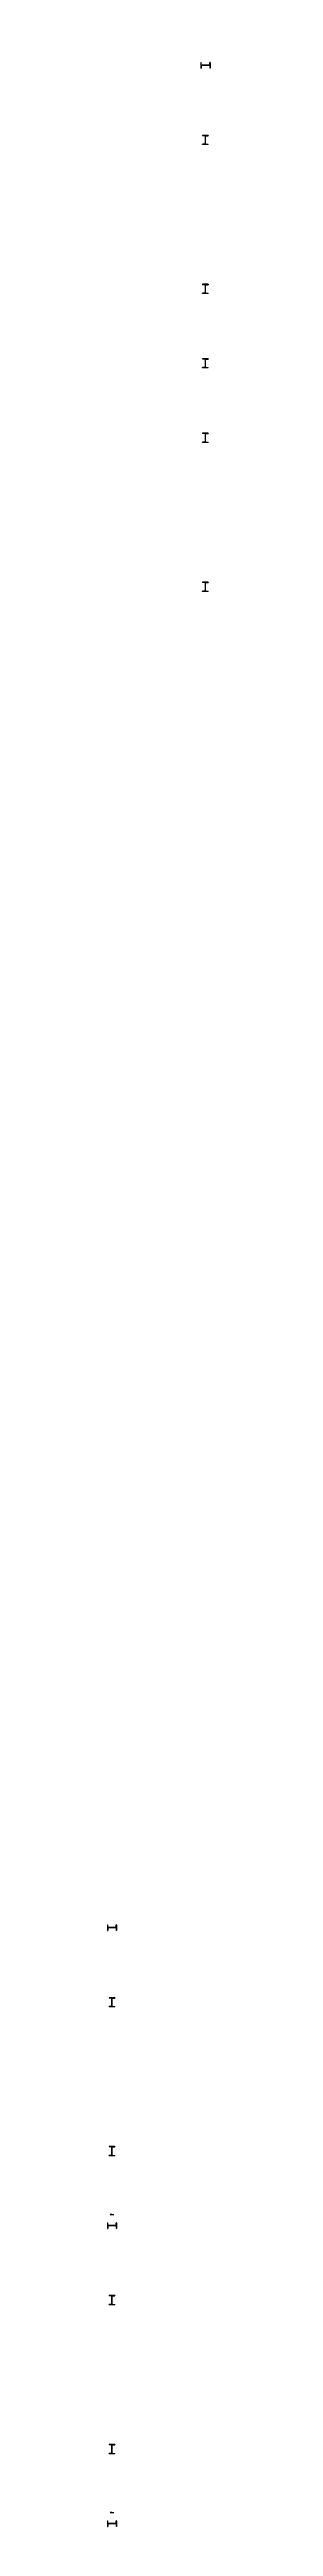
# Model space of a CAD drawing. Extents: x -150 to 68137, y 0 to 1132852.
# Drawn here: x 62356 to 68137, y 999850 to 1132852 of the extents above; entities that cross this region are included whole.
import ezdxf
from ezdxf.enums import TextEntityAlignment as Align

# ---------------------------------------------------------------- set-up
doc = ezdxf.new("R2010")
doc.units = 0

msp = doc.modelspace()

# ---------------------------------------------------------------- texts
at = {"layer": 'C1', "extrusion": (-1, 0, 0)}
for p in [(-1132536.8, 1665, -68136.8), (-1132536.8, 4895, -68136.8), (-1132536.8, 8025, -68136.8), (-1128536.8, 1665, -68136.8), (-1128536.8, 4895, -68136.8), (-1128536.8, 8025, -68136.8), (-1120536.8, 1665, -68136.8), (-1120536.8, 4895, -68136.8), (-1120536.8, 8025, -68136.8), (-1116536.8, 1665, -68136.8), (-1116536.8, 4895, -68136.8), (-1116536.8, 8025, -68136.8), (-1112536.8, 1665, -68136.8), (-1112536.8, 4895, -68136.8), (-1112536.8, 8025, -68136.8), (-1104536.8, 1665, -68136.8), (-1104536.8, 4895, -68136.8), (-1104536.8, 8025, -68136.8), (-1032536.8, 1665, -63136.8), (-1032536.8, 4895, -63136.8), (-1032536.8, 8025, -63136.8), (-1028536.8, 1665, -63136.8), (-1028536.8, 4895, -63136.8), (-1028536.8, 8025, -63136.8), (-1020536.8, 1665, -63136.8), (-1020536.8, 4895, -63136.8), (-1020536.8, 8025, -63136.8), (-1016536.8, 1665, -63136.8), (-1016536.8, 4895, -63136.8), (-1016536.8, 8025, -63136.8), (-1012536.8, 1665, -63136.8), (-1012536.8, 4895, -63136.8), (-1012536.8, 8025, -63136.8), (-1004536.8, 1665, -63136.8), (-1004536.8, 4895, -63136.8), (-1004536.8, 8025, -63136.8), (-1000536.8, 1665, -63136.8), (-1000536.8, 4895, -63136.8), (-1000536.8, 8025, -63136.8)]:
    msp.add_text('C1', height=400, dxfattribs=at).set_placement(p, align=Align.BOTTOM_CENTER)
at = {"layer": 'G42', "extrusion": (-1, 0, 0)}
for p in [(-1118440, 3330, -68040), (-1118440, 6460, -68040), (-1114440, 3330, -68040), (-1114440, 6460, -68040), (-1024440, 3330, -63040), (-1024440, 6460, -63040), (-1024440, 9590, -63040), (-1008440, 3330, -63040), (-1008440, 6460, -63040), (-1008440, 9590, -63040)]:
    msp.add_text('G42', height=400, dxfattribs=at).set_placement(p, align=Align.BOTTOM_CENTER)
at = {"layer": 'G43', "extrusion": (-1, 0, 0)}
for p in [(-1130440, 3330, -68040), (-1130440, 6460, -68040), (-1130440, 9590, -68040), (-1124440, 3330, -68040), (-1124440, 6460, -68040), (-1124440, 9590, -68040), (-1118440, 9590, -68040), (-1114440, 9590, -68040), (-1108440, 3330, -68040), (-1108440, 6460, -68040), (-1108440, 9590, -68040), (-1030440, 3330, -63040), (-1030440, 6460, -63040), (-1030440, 9590, -63040), (-1018440, 3330, -63040), (-1018440, 6460, -63040), (-1018440, 9590, -63040), (-1014440, 3330, -63040), (-1014440, 6460, -63040), (-1014440, 9590, -63040), (-1002440, 3330, -63040), (-1002440, 6460, -63040), (-1002440, 9590, -63040)]:
    msp.add_text('G43', height=400, dxfattribs=at).set_placement(p, align=Align.BOTTOM_CENTER)

# ---------------------------------------------------------------- linework, layer by layer
at = {"layer": 'C1'}
for p, q in [((67356, 1132150), (67356, 1131850)), ((67356, 1132150), (67374, 1132150)), ((67356, 1132150, 3330), (67356, 1131850, 3330)), ((67356, 1132150, 3330), (67374, 1132150, 3330)), ((67356, 1132150, 6460), (67356, 1131850, 6460)), ((67356, 1132150, 6460), (67374, 1132150, 6460)), ((67356, 1131850), (67374, 1131850)), ((67356, 1131850, 3330), (67374, 1131850, 3330)), ((67356, 1131850, 6460), (67374, 1131850, 6460)), ((67374, 1132005.5), (67374, 1132150)), ((67374, 1132005.5, 3330), (67374, 1132150, 3330)), ((67374, 1132005.5, 6460), (67374, 1132150, 6460)), ((67826, 1132005.5), (67374, 1132005.5)), ((67374, 1132005.5), (67374, 1132005.5)), ((67374, 1132005.5), (67374, 1132005.5)), ((67374, 1132005.5), (67374, 1132005.5)), ((67826, 1132005.5, 3330), (67374, 1132005.5, 3330)), ((67374, 1132005.5, 3330), (67374, 1132005.5, 3330)), ((67374, 1132005.5, 3330), (67374, 1132005.5, 3330)), ((67374, 1132005.5, 3330), (67374, 1132005.5, 3330)), ((67826, 1132005.5, 6460), (67374, 1132005.5, 6460)), ((67374, 1132005.5, 6460), (67374, 1132005.5, 6460)), ((67374, 1132005.5, 6460), (67374, 1132005.5, 6460)), ((67374, 1132005.5, 6460), (67374, 1132005.5, 6460)), ((67826, 1131994.5), (67374, 1131994.5)), ((67374, 1131994.5), (67374, 1131994.5)), ((67374, 1131994.5), (67374, 1131994.5)), ((67374, 1131994.5), (67374, 1131994.5)), ((67374, 1131994.5), (67374, 1131850)), ((67826, 1131994.5, 3330), (67374, 1131994.5, 3330)), ((67374, 1131994.5, 3330), (67374, 1131994.5, 3330)), ((67374, 1131994.5, 3330), (67374, 1131994.5, 3330)), ((67374, 1131994.5, 3330), (67374, 1131994.5, 3330)), ((67374, 1131994.5, 3330), (67374, 1131850, 3330)), ((67826, 1131994.5, 6460), (67374, 1131994.5, 6460)), ((67374, 1131994.5, 6460), (67374, 1131994.5, 6460)), ((67374, 1131994.5, 6460), (67374, 1131994.5, 6460)), ((67374, 1131994.5, 6460), (67374, 1131994.5, 6460)), ((67374, 1131994.5, 6460), (67374, 1131850, 6460)), ((67826, 1132005.5), (67826, 1132150)), ((67844, 1132150), (67826, 1132150)), ((67826, 1132005.5, 3330), (67826, 1132150, 3330)), ((67844, 1132150, 3330), (67826, 1132150, 3330)), ((67826, 1132005.5, 6460), (67826, 1132150, 6460)), ((67844, 1132150, 6460), (67826, 1132150, 6460)), ((67826, 1132005.5), (67826, 1132005.5)), ((67826, 1132005.5), (67826, 1132005.5)), ((67826, 1132005.5), (67826, 1132005.5)), ((67826, 1132005.5, 3330), (67826, 1132005.5, 3330)), ((67826, 1132005.5, 3330), (67826, 1132005.5, 3330)), ((67826, 1132005.5, 3330), (67826, 1132005.5, 3330)), ((67826, 1132005.5, 6460), (67826, 1132005.5, 6460)), ((67826, 1132005.5, 6460), (67826, 1132005.5, 6460)), ((67826, 1132005.5, 6460), (67826, 1132005.5, 6460)), ((67826, 1131994.5), (67826, 1131994.5)), ((67826, 1131994.5), (67826, 1131994.5)), ((67826, 1131994.5), (67826, 1131994.5)), ((67826, 1131994.5), (67826, 1131850)), ((67826, 1131994.5, 3330), (67826, 1131994.5, 3330)), ((67826, 1131994.5, 3330), (67826, 1131994.5, 3330)), ((67826, 1131994.5, 3330), (67826, 1131994.5, 3330)), ((67826, 1131994.5, 3330), (67826, 1131850, 3330)), ((67826, 1131994.5, 6460), (67826, 1131994.5, 6460)), ((67826, 1131994.5, 6460), (67826, 1131994.5, 6460)), ((67826, 1131994.5, 6460), (67826, 1131994.5, 6460)), ((67826, 1131994.5, 6460), (67826, 1131850, 6460)), ((67844, 1131850), (67826, 1131850)), ((67844, 1131850, 3330), (67826, 1131850, 3330)), ((67844, 1131850, 6460), (67826, 1131850, 6460)), ((67844, 1132150), (67844, 1131850)), ((67844, 1132150, 3330), (67844, 1131850, 3330)), ((67844, 1132150, 6460), (67844, 1131850, 6460)), ((67750, 1128244), (67450, 1128244)), ((67450, 1128244), (67450, 1128226)), ((67750, 1128244, 3330), (67450, 1128244, 3330)), ((67450, 1128244, 3330), (67450, 1128226, 3330)), ((67750, 1128244, 6460), (67450, 1128244, 6460)), ((67450, 1128244, 6460), (67450, 1128226, 6460)), ((67594.5, 1128226), (67450, 1128226)), ((67594.5, 1128226, 3330), (67450, 1128226, 3330)), ((67594.5, 1128226, 6460), (67450, 1128226, 6460)), ((67594.5, 1127774), (67594.5, 1128226)), ((67594.5, 1128226), (67594.5, 1128226)), ((67594.5, 1128226), (67594.5, 1128226)), ((67594.5, 1128226), (67594.5, 1128226)), ((67594.5, 1127774, 3330), (67594.5, 1128226, 3330)), ((67594.5, 1128226, 3330), (67594.5, 1128226, 3330)), ((67594.5, 1128226, 3330), (67594.5, 1128226, 3330)), ((67594.5, 1128226, 3330), (67594.5, 1128226, 3330)), ((67594.5, 1127774, 6460), (67594.5, 1128226, 6460)), ((67594.5, 1128226, 6460), (67594.5, 1128226, 6460)), ((67594.5, 1128226, 6460), (67594.5, 1128226, 6460)), ((67594.5, 1128226, 6460), (67594.5, 1128226, 6460)), ((67605.5, 1127774), (67605.5, 1128226)), ((67605.5, 1128226), (67605.5, 1128226)), ((67605.5, 1128226), (67605.5, 1128226)), ((67605.5, 1128226), (67605.5, 1128226)), ((67605.5, 1128226), (67750, 1128226)), ((67605.5, 1127774, 3330), (67605.5, 1128226, 3330)), ((67605.5, 1128226, 3330), (67605.5, 1128226, 3330)), ((67605.5, 1128226, 3330), (67605.5, 1128226, 3330)), ((67605.5, 1128226, 3330), (67605.5, 1128226, 3330)), ((67605.5, 1128226, 3330), (67750, 1128226, 3330)), ((67605.5, 1127774, 6460), (67605.5, 1128226, 6460)), ((67605.5, 1128226, 6460), (67605.5, 1128226, 6460)), ((67605.5, 1128226, 6460), (67605.5, 1128226, 6460)), ((67605.5, 1128226, 6460), (67605.5, 1128226, 6460)), ((67605.5, 1128226, 6460), (67750, 1128226, 6460)), ((67750, 1128244), (67750, 1128226)), ((67750, 1128244, 3330), (67750, 1128226, 3330)), ((67750, 1128244, 6460), (67750, 1128226, 6460)), ((67594.5, 1127774), (67450, 1127774)), ((67450, 1127756), (67450, 1127774)), ((67594.5, 1127774, 3330), (67450, 1127774, 3330)), ((67450, 1127756, 3330), (67450, 1127774, 3330)), ((67594.5, 1127774, 6460), (67450, 1127774, 6460)), ((67450, 1127756, 6460), (67450, 1127774, 6460)), ((67750, 1127756), (67450, 1127756)), ((67750, 1127756, 3330), (67450, 1127756, 3330)), ((67750, 1127756, 6460), (67450, 1127756, 6460)), ((67594.5, 1127774), (67594.5, 1127774)), ((67594.5, 1127774), (67594.5, 1127774)), ((67594.5, 1127774), (67594.5, 1127774)), ((67594.5, 1127774, 3330), (67594.5, 1127774, 3330)), ((67594.5, 1127774, 3330), (67594.5, 1127774, 3330)), ((67594.5, 1127774, 3330), (67594.5, 1127774, 3330)), ((67594.5, 1127774, 6460), (67594.5, 1127774, 6460)), ((67594.5, 1127774, 6460), (67594.5, 1127774, 6460)), ((67594.5, 1127774, 6460), (67594.5, 1127774, 6460)), ((67605.5, 1127774), (67605.5, 1127774)), ((67605.5, 1127774), (67605.5, 1127774)), ((67605.5, 1127774), (67605.5, 1127774)), ((67605.5, 1127774), (67750, 1127774)), ((67605.5, 1127774, 3330), (67605.5, 1127774, 3330)), ((67605.5, 1127774, 3330), (67605.5, 1127774, 3330)), ((67605.5, 1127774, 3330), (67605.5, 1127774, 3330)), ((67605.5, 1127774, 3330), (67750, 1127774, 3330)), ((67605.5, 1127774, 6460), (67605.5, 1127774, 6460)), ((67605.5, 1127774, 6460), (67605.5, 1127774, 6460)), ((67605.5, 1127774, 6460), (67605.5, 1127774, 6460)), ((67605.5, 1127774, 6460), (67750, 1127774, 6460)), ((67750, 1127756), (67750, 1127774)), ((67750, 1127756, 3330), (67750, 1127774, 3330)), ((67750, 1127756, 6460), (67750, 1127774, 6460)), ((67750, 1120244), (67450, 1120244)), ((67450, 1120244), (67450, 1120226)), ((67750, 1120244, 3330), (67450, 1120244, 3330)), ((67450, 1120244, 3330), (67450, 1120226, 3330)), ((67750, 1120244, 6460), (67450, 1120244, 6460)), ((67450, 1120244, 6460), (67450, 1120226, 6460)), ((67594.5, 1120226), (67450, 1120226)), ((67594.5, 1120226, 3330), (67450, 1120226, 3330)), ((67594.5, 1120226, 6460), (67450, 1120226, 6460)), ((67594.5, 1119774), (67594.5, 1120226)), ((67594.5, 1120226), (67594.5, 1120226)), ((67594.5, 1120226), (67594.5, 1120226)), ((67594.5, 1120226), (67594.5, 1120226)), ((67594.5, 1119774, 3330), (67594.5, 1120226, 3330)), ((67594.5, 1120226, 3330), (67594.5, 1120226, 3330)), ((67594.5, 1120226, 3330), (67594.5, 1120226, 3330)), ((67594.5, 1120226, 3330), (67594.5, 1120226, 3330)), ((67594.5, 1119774, 6460), (67594.5, 1120226, 6460)), ((67594.5, 1120226, 6460), (67594.5, 1120226, 6460)), ((67594.5, 1120226, 6460), (67594.5, 1120226, 6460)), ((67594.5, 1120226, 6460), (67594.5, 1120226, 6460)), ((67605.5, 1119774), (67605.5, 1120226)), ((67605.5, 1120226), (67605.5, 1120226)), ((67605.5, 1120226), (67605.5, 1120226)), ((67605.5, 1120226), (67605.5, 1120226)), ((67605.5, 1120226), (67750, 1120226)), ((67605.5, 1119774, 3330), (67605.5, 1120226, 3330)), ((67605.5, 1120226, 3330), (67605.5, 1120226, 3330)), ((67605.5, 1120226, 3330), (67605.5, 1120226, 3330)), ((67605.5, 1120226, 3330), (67605.5, 1120226, 3330)), ((67605.5, 1120226, 3330), (67750, 1120226, 3330)), ((67605.5, 1119774, 6460), (67605.5, 1120226, 6460)), ((67605.5, 1120226, 6460), (67605.5, 1120226, 6460)), ((67605.5, 1120226, 6460), (67605.5, 1120226, 6460)), ((67605.5, 1120226, 6460), (67605.5, 1120226, 6460)), ((67605.5, 1120226, 6460), (67750, 1120226, 6460)), ((67750, 1120244), (67750, 1120226)), ((67750, 1120244, 3330), (67750, 1120226, 3330)), ((67750, 1120244, 6460), (67750, 1120226, 6460)), ((67594.5, 1119774), (67450, 1119774)), ((67450, 1119756), (67450, 1119774)), ((67594.5, 1119774, 3330), (67450, 1119774, 3330)), ((67450, 1119756, 3330), (67450, 1119774, 3330)), ((67594.5, 1119774, 6460), (67450, 1119774, 6460)), ((67450, 1119756, 6460), (67450, 1119774, 6460)), ((67750, 1119756), (67450, 1119756)), ((67750, 1119756, 3330), (67450, 1119756, 3330)), ((67750, 1119756, 6460), (67450, 1119756, 6460)), ((67594.5, 1119774), (67594.5, 1119774)), ((67594.5, 1119774), (67594.5, 1119774)), ((67594.5, 1119774), (67594.5, 1119774)), ((67594.5, 1119774, 3330), (67594.5, 1119774, 3330)), ((67594.5, 1119774, 3330), (67594.5, 1119774, 3330)), ((67594.5, 1119774, 3330), (67594.5, 1119774, 3330)), ((67594.5, 1119774, 6460), (67594.5, 1119774, 6460)), ((67594.5, 1119774, 6460), (67594.5, 1119774, 6460)), ((67594.5, 1119774, 6460), (67594.5, 1119774, 6460)), ((67605.5, 1119774), (67605.5, 1119774)), ((67605.5, 1119774), (67605.5, 1119774)), ((67605.5, 1119774), (67605.5, 1119774)), ((67605.5, 1119774), (67750, 1119774)), ((67605.5, 1119774, 3330), (67605.5, 1119774, 3330)), ((67605.5, 1119774, 3330), (67605.5, 1119774, 3330)), ((67605.5, 1119774, 3330), (67605.5, 1119774, 3330)), ((67605.5, 1119774, 3330), (67750, 1119774, 3330)), ((67605.5, 1119774, 6460), (67605.5, 1119774, 6460)), ((67605.5, 1119774, 6460), (67605.5, 1119774, 6460)), ((67605.5, 1119774, 6460), (67605.5, 1119774, 6460)), ((67605.5, 1119774, 6460), (67750, 1119774, 6460)), ((67750, 1119756), (67750, 1119774)), ((67750, 1119756, 3330), (67750, 1119774, 3330)), ((67750, 1119756, 6460), (67750, 1119774, 6460)), ((67750, 1116244), (67450, 1116244)), ((67450, 1116244), (67450, 1116226)), ((67750, 1116244, 3330), (67450, 1116244, 3330)), ((67450, 1116244, 3330), (67450, 1116226, 3330)), ((67750, 1116244, 6460), (67450, 1116244, 6460)), ((67450, 1116244, 6460), (67450, 1116226, 6460)), ((67594.5, 1116226), (67450, 1116226)), ((67594.5, 1116226, 3330), (67450, 1116226, 3330)), ((67594.5, 1116226, 6460), (67450, 1116226, 6460)), ((67594.5, 1115774), (67594.5, 1116226)), ((67594.5, 1116226), (67594.5, 1116226)), ((67594.5, 1116226), (67594.5, 1116226)), ((67594.5, 1116226), (67594.5, 1116226)), ((67594.5, 1115774, 3330), (67594.5, 1116226, 3330)), ((67594.5, 1116226, 3330), (67594.5, 1116226, 3330)), ((67594.5, 1116226, 3330), (67594.5, 1116226, 3330)), ((67594.5, 1116226, 3330), (67594.5, 1116226, 3330)), ((67594.5, 1115774, 6460), (67594.5, 1116226, 6460)), ((67594.5, 1116226, 6460), (67594.5, 1116226, 6460)), ((67594.5, 1116226, 6460), (67594.5, 1116226, 6460)), ((67594.5, 1116226, 6460), (67594.5, 1116226, 6460)), ((67605.5, 1115774), (67605.5, 1116226)), ((67605.5, 1116226), (67605.5, 1116226)), ((67605.5, 1116226), (67605.5, 1116226)), ((67605.5, 1116226), (67605.5, 1116226)), ((67605.5, 1116226), (67750, 1116226)), ((67605.5, 1115774, 3330), (67605.5, 1116226, 3330)), ((67605.5, 1116226, 3330), (67605.5, 1116226, 3330)), ((67605.5, 1116226, 3330), (67605.5, 1116226, 3330)), ((67605.5, 1116226, 3330), (67605.5, 1116226, 3330)), ((67605.5, 1116226, 3330), (67750, 1116226, 3330)), ((67605.5, 1115774, 6460), (67605.5, 1116226, 6460)), ((67605.5, 1116226, 6460), (67605.5, 1116226, 6460)), ((67605.5, 1116226, 6460), (67605.5, 1116226, 6460)), ((67605.5, 1116226, 6460), (67605.5, 1116226, 6460)), ((67605.5, 1116226, 6460), (67750, 1116226, 6460)), ((67750, 1116244), (67750, 1116226)), ((67750, 1116244, 3330), (67750, 1116226, 3330)), ((67750, 1116244, 6460), (67750, 1116226, 6460)), ((67594.5, 1115774), (67450, 1115774)), ((67450, 1115756), (67450, 1115774)), ((67594.5, 1115774, 3330), (67450, 1115774, 3330)), ((67450, 1115756, 3330), (67450, 1115774, 3330)), ((67594.5, 1115774, 6460), (67450, 1115774, 6460)), ((67450, 1115756, 6460), (67450, 1115774, 6460)), ((67750, 1115756), (67450, 1115756)), ((67750, 1115756, 3330), (67450, 1115756, 3330)), ((67750, 1115756, 6460), (67450, 1115756, 6460)), ((67594.5, 1115774), (67594.5, 1115774)), ((67594.5, 1115774), (67594.5, 1115774)), ((67594.5, 1115774), (67594.5, 1115774)), ((67594.5, 1115774, 3330), (67594.5, 1115774, 3330)), ((67594.5, 1115774, 3330), (67594.5, 1115774, 3330)), ((67594.5, 1115774, 3330), (67594.5, 1115774, 3330)), ((67594.5, 1115774, 6460), (67594.5, 1115774, 6460)), ((67594.5, 1115774, 6460), (67594.5, 1115774, 6460)), ((67594.5, 1115774, 6460), (67594.5, 1115774, 6460)), ((67605.5, 1115774), (67605.5, 1115774)), ((67605.5, 1115774), (67605.5, 1115774)), ((67605.5, 1115774), (67605.5, 1115774)), ((67605.5, 1115774), (67750, 1115774)), ((67605.5, 1115774, 3330), (67605.5, 1115774, 3330)), ((67605.5, 1115774, 3330), (67605.5, 1115774, 3330)), ((67605.5, 1115774, 3330), (67605.5, 1115774, 3330)), ((67605.5, 1115774, 3330), (67750, 1115774, 3330)), ((67605.5, 1115774, 6460), (67605.5, 1115774, 6460)), ((67605.5, 1115774, 6460), (67605.5, 1115774, 6460)), ((67605.5, 1115774, 6460), (67605.5, 1115774, 6460)), ((67605.5, 1115774, 6460), (67750, 1115774, 6460)), ((67750, 1115756), (67750, 1115774)), ((67750, 1115756, 3330), (67750, 1115774, 3330)), ((67750, 1115756, 6460), (67750, 1115774, 6460)), ((67750, 1112244), (67450, 1112244)), ((67450, 1112244), (67450, 1112226)), ((67750, 1112244, 3330), (67450, 1112244, 3330)), ((67450, 1112244, 3330), (67450, 1112226, 3330)), ((67750, 1112244, 6460), (67450, 1112244, 6460)), ((67450, 1112244, 6460), (67450, 1112226, 6460)), ((67594.5, 1112226), (67450, 1112226)), ((67594.5, 1112226, 3330), (67450, 1112226, 3330)), ((67594.5, 1112226, 6460), (67450, 1112226, 6460)), ((67594.5, 1111774), (67594.5, 1112226)), ((67594.5, 1112226), (67594.5, 1112226)), ((67594.5, 1112226), (67594.5, 1112226)), ((67594.5, 1112226), (67594.5, 1112226)), ((67594.5, 1111774, 3330), (67594.5, 1112226, 3330)), ((67594.5, 1112226, 3330), (67594.5, 1112226, 3330)), ((67594.5, 1112226, 3330), (67594.5, 1112226, 3330)), ((67594.5, 1112226, 3330), (67594.5, 1112226, 3330)), ((67594.5, 1111774, 6460), (67594.5, 1112226, 6460)), ((67594.5, 1112226, 6460), (67594.5, 1112226, 6460)), ((67594.5, 1112226, 6460), (67594.5, 1112226, 6460)), ((67594.5, 1112226, 6460), (67594.5, 1112226, 6460)), ((67605.5, 1111774), (67605.5, 1112226)), ((67605.5, 1112226), (67605.5, 1112226)), ((67605.5, 1112226), (67605.5, 1112226)), ((67605.5, 1112226), (67605.5, 1112226)), ((67605.5, 1112226), (67750, 1112226)), ((67605.5, 1111774, 3330), (67605.5, 1112226, 3330)), ((67605.5, 1112226, 3330), (67605.5, 1112226, 3330)), ((67605.5, 1112226, 3330), (67605.5, 1112226, 3330)), ((67605.5, 1112226, 3330), (67605.5, 1112226, 3330)), ((67605.5, 1112226, 3330), (67750, 1112226, 3330)), ((67605.5, 1111774, 6460), (67605.5, 1112226, 6460)), ((67605.5, 1112226, 6460), (67605.5, 1112226, 6460)), ((67605.5, 1112226, 6460), (67605.5, 1112226, 6460)), ((67605.5, 1112226, 6460), (67605.5, 1112226, 6460)), ((67605.5, 1112226, 6460), (67750, 1112226, 6460)), ((67750, 1112244), (67750, 1112226)), ((67750, 1112244, 3330), (67750, 1112226, 3330)), ((67750, 1112244, 6460), (67750, 1112226, 6460)), ((67594.5, 1111774), (67450, 1111774)), ((67450, 1111756), (67450, 1111774)), ((67594.5, 1111774, 3330), (67450, 1111774, 3330)), ((67450, 1111756, 3330), (67450, 1111774, 3330)), ((67594.5, 1111774, 6460), (67450, 1111774, 6460)), ((67450, 1111756, 6460), (67450, 1111774, 6460)), ((67750, 1111756), (67450, 1111756)), ((67750, 1111756, 3330), (67450, 1111756, 3330)), ((67750, 1111756, 6460), (67450, 1111756, 6460)), ((67594.5, 1111774), (67594.5, 1111774)), ((67594.5, 1111774), (67594.5, 1111774)), ((67594.5, 1111774), (67594.5, 1111774)), ((67594.5, 1111774, 3330), (67594.5, 1111774, 3330)), ((67594.5, 1111774, 3330), (67594.5, 1111774, 3330)), ((67594.5, 1111774, 3330), (67594.5, 1111774, 3330)), ((67594.5, 1111774, 6460), (67594.5, 1111774, 6460)), ((67594.5, 1111774, 6460), (67594.5, 1111774, 6460)), ((67594.5, 1111774, 6460), (67594.5, 1111774, 6460)), ((67605.5, 1111774), (67605.5, 1111774)), ((67605.5, 1111774), (67605.5, 1111774)), ((67605.5, 1111774), (67605.5, 1111774)), ((67605.5, 1111774), (67750, 1111774)), ((67605.5, 1111774, 3330), (67605.5, 1111774, 3330)), ((67605.5, 1111774, 3330), (67605.5, 1111774, 3330)), ((67605.5, 1111774, 3330), (67605.5, 1111774, 3330)), ((67605.5, 1111774, 3330), (67750, 1111774, 3330)), ((67605.5, 1111774, 6460), (67605.5, 1111774, 6460)), ((67605.5, 1111774, 6460), (67605.5, 1111774, 6460)), ((67605.5, 1111774, 6460), (67605.5, 1111774, 6460)), ((67605.5, 1111774, 6460), (67750, 1111774, 6460)), ((67750, 1111756), (67750, 1111774)), ((67750, 1111756, 3330), (67750, 1111774, 3330)), ((67750, 1111756, 6460), (67750, 1111774, 6460)), ((67750, 1104244), (67450, 1104244)), ((67450, 1104244), (67450, 1104226)), ((67750, 1104244, 3330), (67450, 1104244, 3330)), ((67450, 1104244, 3330), (67450, 1104226, 3330)), ((67750, 1104244, 6460), (67450, 1104244, 6460)), ((67450, 1104244, 6460), (67450, 1104226, 6460)), ((67594.5, 1104226), (67450, 1104226)), ((67594.5, 1104226, 3330), (67450, 1104226, 3330)), ((67594.5, 1104226, 6460), (67450, 1104226, 6460)), ((67594.5, 1103774), (67594.5, 1104226)), ((67594.5, 1104226), (67594.5, 1104226)), ((67594.5, 1104226), (67594.5, 1104226)), ((67594.5, 1104226), (67594.5, 1104226)), ((67594.5, 1103774, 3330), (67594.5, 1104226, 3330)), ((67594.5, 1104226, 3330), (67594.5, 1104226, 3330)), ((67594.5, 1104226, 3330), (67594.5, 1104226, 3330)), ((67594.5, 1104226, 3330), (67594.5, 1104226, 3330)), ((67594.5, 1103774, 6460), (67594.5, 1104226, 6460)), ((67594.5, 1104226, 6460), (67594.5, 1104226, 6460)), ((67594.5, 1104226, 6460), (67594.5, 1104226, 6460)), ((67594.5, 1104226, 6460), (67594.5, 1104226, 6460)), ((67605.5, 1103774), (67605.5, 1104226)), ((67605.5, 1104226), (67605.5, 1104226)), ((67605.5, 1104226), (67605.5, 1104226)), ((67605.5, 1104226), (67605.5, 1104226)), ((67605.5, 1104226), (67750, 1104226)), ((67605.5, 1103774, 3330), (67605.5, 1104226, 3330)), ((67605.5, 1104226, 3330), (67605.5, 1104226, 3330)), ((67605.5, 1104226, 3330), (67605.5, 1104226, 3330)), ((67605.5, 1104226, 3330), (67605.5, 1104226, 3330)), ((67605.5, 1104226, 3330), (67750, 1104226, 3330)), ((67605.5, 1103774, 6460), (67605.5, 1104226, 6460)), ((67605.5, 1104226, 6460), (67605.5, 1104226, 6460)), ((67605.5, 1104226, 6460), (67605.5, 1104226, 6460)), ((67605.5, 1104226, 6460), (67605.5, 1104226, 6460)), ((67605.5, 1104226, 6460), (67750, 1104226, 6460)), ((67750, 1104244), (67750, 1104226)), ((67750, 1104244, 3330), (67750, 1104226, 3330)), ((67750, 1104244, 6460), (67750, 1104226, 6460)), ((67594.5, 1103774), (67450, 1103774)), ((67450, 1103756), (67450, 1103774)), ((67594.5, 1103774, 3330), (67450, 1103774, 3330)), ((67450, 1103756, 3330), (67450, 1103774, 3330)), ((67594.5, 1103774, 6460), (67450, 1103774, 6460)), ((67450, 1103756, 6460), (67450, 1103774, 6460)), ((67750, 1103756), (67450, 1103756)), ((67750, 1103756, 3330), (67450, 1103756, 3330)), ((67750, 1103756, 6460), (67450, 1103756, 6460)), ((67594.5, 1103774), (67594.5, 1103774)), ((67594.5, 1103774), (67594.5, 1103774)), ((67594.5, 1103774), (67594.5, 1103774)), ((67594.5, 1103774, 3330), (67594.5, 1103774, 3330)), ((67594.5, 1103774, 3330), (67594.5, 1103774, 3330)), ((67594.5, 1103774, 3330), (67594.5, 1103774, 3330)), ((67594.5, 1103774, 6460), (67594.5, 1103774, 6460)), ((67594.5, 1103774, 6460), (67594.5, 1103774, 6460)), ((67594.5, 1103774, 6460), (67594.5, 1103774, 6460)), ((67605.5, 1103774), (67605.5, 1103774)), ((67605.5, 1103774), (67605.5, 1103774)), ((67605.5, 1103774), (67605.5, 1103774)), ((67605.5, 1103774), (67750, 1103774)), ((67605.5, 1103774, 3330), (67605.5, 1103774, 3330)), ((67605.5, 1103774, 3330), (67605.5, 1103774, 3330)), ((67605.5, 1103774, 3330), (67605.5, 1103774, 3330)), ((67605.5, 1103774, 3330), (67750, 1103774, 3330)), ((67605.5, 1103774, 6460), (67605.5, 1103774, 6460)), ((67605.5, 1103774, 6460), (67605.5, 1103774, 6460)), ((67605.5, 1103774, 6460), (67605.5, 1103774, 6460)), ((67605.5, 1103774, 6460), (67750, 1103774, 6460)), ((67750, 1103756), (67750, 1103774)), ((67750, 1103756, 3330), (67750, 1103774, 3330)), ((67750, 1103756, 6460), (67750, 1103774, 6460)), ((62356, 1032150), (62356, 1031850)), ((62356, 1032150), (62374, 1032150)), ((62356, 1032150, 3330), (62356, 1031850, 3330)), ((62356, 1032150, 3330), (62374, 1032150, 3330)), ((62356, 1032150, 6460), (62356, 1031850, 6460)), ((62356, 1032150, 6460), (62374, 1032150, 6460)), ((62374, 1032005.5), (62374, 1032150)), ((62374, 1032005.5, 3330), (62374, 1032150, 3330)), ((62374, 1032005.5, 6460), (62374, 1032150, 6460)), ((62826, 1032005.5), (62826, 1032150)), ((62844, 1032150), (62826, 1032150)), ((62826, 1032005.5, 3330), (62826, 1032150, 3330)), ((62844, 1032150, 3330), (62826, 1032150, 3330)), ((62826, 1032005.5, 6460), (62826, 1032150, 6460)), ((62844, 1032150, 6460), (62826, 1032150, 6460)), ((62844, 1032150), (62844, 1031850)), ((62844, 1032150, 3330), (62844, 1031850, 3330)), ((62844, 1032150, 6460), (62844, 1031850, 6460)), ((62356, 1031850), (62374, 1031850)), ((62356, 1031850, 3330), (62374, 1031850, 3330)), ((62356, 1031850, 6460), (62374, 1031850, 6460)), ((62826, 1032005.5), (62374, 1032005.5)), ((62374, 1032005.5), (62374, 1032005.5)), ((62374, 1032005.5), (62374, 1032005.5)), ((62374, 1032005.5), (62374, 1032005.5)), ((62826, 1032005.5, 3330), (62374, 1032005.5, 3330)), ((62374, 1032005.5, 3330), (62374, 1032005.5, 3330)), ((62374, 1032005.5, 3330), (62374, 1032005.5, 3330)), ((62374, 1032005.5, 3330), (62374, 1032005.5, 3330)), ((62826, 1032005.5, 6460), (62374, 1032005.5, 6460)), ((62374, 1032005.5, 6460), (62374, 1032005.5, 6460)), ((62374, 1032005.5, 6460), (62374, 1032005.5, 6460)), ((62374, 1032005.5, 6460), (62374, 1032005.5, 6460)), ((62826, 1031994.5), (62374, 1031994.5)), ((62374, 1031994.5), (62374, 1031994.5)), ((62374, 1031994.5), (62374, 1031994.5)), ((62374, 1031994.5), (62374, 1031994.5)), ((62374, 1031994.5), (62374, 1031850)), ((62826, 1031994.5, 3330), (62374, 1031994.5, 3330)), ((62374, 1031994.5, 3330), (62374, 1031994.5, 3330)), ((62374, 1031994.5, 3330), (62374, 1031994.5, 3330)), ((62374, 1031994.5, 3330), (62374, 1031994.5, 3330)), ((62374, 1031994.5, 3330), (62374, 1031850, 3330)), ((62826, 1031994.5, 6460), (62374, 1031994.5, 6460)), ((62374, 1031994.5, 6460), (62374, 1031994.5, 6460)), ((62374, 1031994.5, 6460), (62374, 1031994.5, 6460)), ((62374, 1031994.5, 6460), (62374, 1031994.5, 6460)), ((62374, 1031994.5, 6460), (62374, 1031850, 6460)), ((62826, 1032005.5), (62826, 1032005.5)), ((62826, 1032005.5), (62826, 1032005.5)), ((62826, 1032005.5), (62826, 1032005.5)), ((62826, 1032005.5, 3330), (62826, 1032005.5, 3330)), ((62826, 1032005.5, 3330), (62826, 1032005.5, 3330)), ((62826, 1032005.5, 3330), (62826, 1032005.5, 3330)), ((62826, 1032005.5, 6460), (62826, 1032005.5, 6460)), ((62826, 1032005.5, 6460), (62826, 1032005.5, 6460)), ((62826, 1032005.5, 6460), (62826, 1032005.5, 6460)), ((62826, 1031994.5), (62826, 1031994.5)), ((62826, 1031994.5), (62826, 1031994.5)), ((62826, 1031994.5), (62826, 1031994.5)), ((62826, 1031994.5), (62826, 1031850)), ((62826, 1031994.5, 3330), (62826, 1031994.5, 3330)), ((62826, 1031994.5, 3330), (62826, 1031994.5, 3330)), ((62826, 1031994.5, 3330), (62826, 1031994.5, 3330)), ((62826, 1031994.5, 3330), (62826, 1031850, 3330)), ((62826, 1031994.5, 6460), (62826, 1031994.5, 6460)), ((62826, 1031994.5, 6460), (62826, 1031994.5, 6460)), ((62826, 1031994.5, 6460), (62826, 1031994.5, 6460)), ((62826, 1031994.5, 6460), (62826, 1031850, 6460)), ((62844, 1031850), (62826, 1031850)), ((62844, 1031850, 3330), (62826, 1031850, 3330)), ((62844, 1031850, 6460), (62826, 1031850, 6460)), ((62750, 1028244), (62450, 1028244)), ((62450, 1028244), (62450, 1028226)), ((62750, 1028244, 3330), (62450, 1028244, 3330)), ((62450, 1028244, 3330), (62450, 1028226, 3330)), ((62750, 1028244, 6460), (62450, 1028244, 6460)), ((62450, 1028244, 6460), (62450, 1028226, 6460)), ((62594.5, 1028226), (62450, 1028226)), ((62594.5, 1028226, 3330), (62450, 1028226, 3330)), ((62594.5, 1028226, 6460), (62450, 1028226, 6460)), ((62594.5, 1027774), (62594.5, 1028226)), ((62594.5, 1028226), (62594.5, 1028226)), ((62594.5, 1028226), (62594.5, 1028226)), ((62594.5, 1028226), (62594.5, 1028226)), ((62594.5, 1027774, 3330), (62594.5, 1028226, 3330)), ((62594.5, 1028226, 3330), (62594.5, 1028226, 3330)), ((62594.5, 1028226, 3330), (62594.5, 1028226, 3330)), ((62594.5, 1028226, 3330), (62594.5, 1028226, 3330)), ((62594.5, 1027774, 6460), (62594.5, 1028226, 6460)), ((62594.5, 1028226, 6460), (62594.5, 1028226, 6460)), ((62594.5, 1028226, 6460), (62594.5, 1028226, 6460)), ((62594.5, 1028226, 6460), (62594.5, 1028226, 6460)), ((62605.5, 1027774), (62605.5, 1028226)), ((62605.5, 1028226), (62605.5, 1028226)), ((62605.5, 1028226), (62605.5, 1028226)), ((62605.5, 1028226), (62605.5, 1028226)), ((62605.5, 1028226), (62750, 1028226)), ((62605.5, 1027774, 3330), (62605.5, 1028226, 3330)), ((62605.5, 1028226, 3330), (62605.5, 1028226, 3330)), ((62605.5, 1028226, 3330), (62605.5, 1028226, 3330)), ((62605.5, 1028226, 3330), (62605.5, 1028226, 3330)), ((62605.5, 1028226, 3330), (62750, 1028226, 3330)), ((62605.5, 1027774, 6460), (62605.5, 1028226, 6460)), ((62605.5, 1028226, 6460), (62605.5, 1028226, 6460)), ((62605.5, 1028226, 6460), (62605.5, 1028226, 6460)), ((62605.5, 1028226, 6460), (62605.5, 1028226, 6460)), ((62605.5, 1028226, 6460), (62750, 1028226, 6460)), ((62750, 1028244), (62750, 1028226)), ((62750, 1028244, 3330), (62750, 1028226, 3330)), ((62750, 1028244, 6460), (62750, 1028226, 6460)), ((62594.5, 1027774), (62450, 1027774)), ((62450, 1027756), (62450, 1027774)), ((62594.5, 1027774, 3330), (62450, 1027774, 3330)), ((62450, 1027756, 3330), (62450, 1027774, 3330)), ((62594.5, 1027774, 6460), (62450, 1027774, 6460)), ((62450, 1027756, 6460), (62450, 1027774, 6460)), ((62750, 1027756), (62450, 1027756)), ((62750, 1027756, 3330), (62450, 1027756, 3330)), ((62750, 1027756, 6460), (62450, 1027756, 6460)), ((62594.5, 1027774), (62594.5, 1027774)), ((62594.5, 1027774), (62594.5, 1027774)), ((62594.5, 1027774), (62594.5, 1027774)), ((62594.5, 1027774, 3330), (62594.5, 1027774, 3330)), ((62594.5, 1027774, 3330), (62594.5, 1027774, 3330)), ((62594.5, 1027774, 3330), (62594.5, 1027774, 3330)), ((62594.5, 1027774, 6460), (62594.5, 1027774, 6460)), ((62594.5, 1027774, 6460), (62594.5, 1027774, 6460)), ((62594.5, 1027774, 6460), (62594.5, 1027774, 6460)), ((62605.5, 1027774), (62605.5, 1027774)), ((62605.5, 1027774), (62605.5, 1027774)), ((62605.5, 1027774), (62605.5, 1027774)), ((62605.5, 1027774), (62750, 1027774)), ((62605.5, 1027774, 3330), (62605.5, 1027774, 3330)), ((62605.5, 1027774, 3330), (62605.5, 1027774, 3330)), ((62605.5, 1027774, 3330), (62605.5, 1027774, 3330)), ((62605.5, 1027774, 3330), (62750, 1027774, 3330)), ((62605.5, 1027774, 6460), (62605.5, 1027774, 6460)), ((62605.5, 1027774, 6460), (62605.5, 1027774, 6460)), ((62605.5, 1027774, 6460), (62605.5, 1027774, 6460)), ((62605.5, 1027774, 6460), (62750, 1027774, 6460)), ((62750, 1027756), (62750, 1027774)), ((62750, 1027756, 3330), (62750, 1027774, 3330)), ((62750, 1027756, 6460), (62750, 1027774, 6460)), ((62750, 1020244), (62450, 1020244)), ((62450, 1020244), (62450, 1020226)), ((62750, 1020244, 3330), (62450, 1020244, 3330)), ((62450, 1020244, 3330), (62450, 1020226, 3330)), ((62750, 1020244, 6460), (62450, 1020244, 6460)), ((62450, 1020244, 6460), (62450, 1020226, 6460)), ((62594.5, 1020226), (62450, 1020226)), ((62594.5, 1020226, 3330), (62450, 1020226, 3330)), ((62594.5, 1020226, 6460), (62450, 1020226, 6460)), ((62594.5, 1019774), (62594.5, 1020226)), ((62594.5, 1020226), (62594.5, 1020226)), ((62594.5, 1020226), (62594.5, 1020226)), ((62594.5, 1020226), (62594.5, 1020226)), ((62594.5, 1019774, 3330), (62594.5, 1020226, 3330)), ((62594.5, 1020226, 3330), (62594.5, 1020226, 3330)), ((62594.5, 1020226, 3330), (62594.5, 1020226, 3330)), ((62594.5, 1020226, 3330), (62594.5, 1020226, 3330)), ((62594.5, 1019774, 6460), (62594.5, 1020226, 6460)), ((62594.5, 1020226, 6460), (62594.5, 1020226, 6460)), ((62594.5, 1020226, 6460), (62594.5, 1020226, 6460)), ((62594.5, 1020226, 6460), (62594.5, 1020226, 6460)), ((62605.5, 1019774), (62605.5, 1020226)), ((62605.5, 1020226), (62605.5, 1020226)), ((62605.5, 1020226), (62605.5, 1020226)), ((62605.5, 1020226), (62605.5, 1020226)), ((62605.5, 1020226), (62750, 1020226)), ((62605.5, 1019774, 3330), (62605.5, 1020226, 3330)), ((62605.5, 1020226, 3330), (62605.5, 1020226, 3330)), ((62605.5, 1020226, 3330), (62605.5, 1020226, 3330)), ((62605.5, 1020226, 3330), (62605.5, 1020226, 3330)), ((62605.5, 1020226, 3330), (62750, 1020226, 3330)), ((62605.5, 1019774, 6460), (62605.5, 1020226, 6460)), ((62605.5, 1020226, 6460), (62605.5, 1020226, 6460)), ((62605.5, 1020226, 6460), (62605.5, 1020226, 6460)), ((62605.5, 1020226, 6460), (62605.5, 1020226, 6460)), ((62605.5, 1020226, 6460), (62750, 1020226, 6460)), ((62750, 1020244), (62750, 1020226)), ((62750, 1020244, 3330), (62750, 1020226, 3330)), ((62750, 1020244, 6460), (62750, 1020226, 6460)), ((62594.5, 1019774), (62450, 1019774)), ((62450, 1019756), (62450, 1019774)), ((62594.5, 1019774, 3330), (62450, 1019774, 3330)), ((62450, 1019756, 3330), (62450, 1019774, 3330)), ((62594.5, 1019774, 6460), (62450, 1019774, 6460)), ((62450, 1019756, 6460), (62450, 1019774, 6460)), ((62750, 1019756), (62450, 1019756)), ((62750, 1019756, 3330), (62450, 1019756, 3330)), ((62750, 1019756, 6460), (62450, 1019756, 6460)), ((62594.5, 1019774), (62594.5, 1019774)), ((62594.5, 1019774), (62594.5, 1019774)), ((62594.5, 1019774), (62594.5, 1019774)), ((62594.5, 1019774, 3330), (62594.5, 1019774, 3330)), ((62594.5, 1019774, 3330), (62594.5, 1019774, 3330)), ((62594.5, 1019774, 3330), (62594.5, 1019774, 3330)), ((62594.5, 1019774, 6460), (62594.5, 1019774, 6460)), ((62594.5, 1019774, 6460), (62594.5, 1019774, 6460)), ((62594.5, 1019774, 6460), (62594.5, 1019774, 6460)), ((62605.5, 1019774), (62605.5, 1019774)), ((62605.5, 1019774), (62605.5, 1019774)), ((62605.5, 1019774), (62605.5, 1019774)), ((62605.5, 1019774), (62750, 1019774)), ((62605.5, 1019774, 3330), (62605.5, 1019774, 3330)), ((62605.5, 1019774, 3330), (62605.5, 1019774, 3330)), ((62605.5, 1019774, 3330), (62605.5, 1019774, 3330)), ((62605.5, 1019774, 3330), (62750, 1019774, 3330)), ((62605.5, 1019774, 6460), (62605.5, 1019774, 6460)), ((62605.5, 1019774, 6460), (62605.5, 1019774, 6460)), ((62605.5, 1019774, 6460), (62605.5, 1019774, 6460)), ((62605.5, 1019774, 6460), (62750, 1019774, 6460)), ((62750, 1019756), (62750, 1019774)), ((62750, 1019756, 3330), (62750, 1019774, 3330)), ((62750, 1019756, 6460), (62750, 1019774, 6460)), ((62356, 1016150), (62356, 1015850)), ((62356, 1016150), (62374, 1016150)), ((62356, 1016150, 3330), (62356, 1015850, 3330)), ((62356, 1016150, 3330), (62374, 1016150, 3330)), ((62356, 1016150, 6460), (62356, 1015850, 6460)), ((62356, 1016150, 6460), (62374, 1016150, 6460)), ((62374, 1016005.5), (62374, 1016150)), ((62374, 1016005.5, 3330), (62374, 1016150, 3330)), ((62374, 1016005.5, 6460), (62374, 1016150, 6460)), ((62826, 1016005.5), (62826, 1016150)), ((62844, 1016150), (62826, 1016150)), ((62826, 1016005.5, 3330), (62826, 1016150, 3330)), ((62844, 1016150, 3330), (62826, 1016150, 3330)), ((62826, 1016005.5, 6460), (62826, 1016150, 6460)), ((62844, 1016150, 6460), (62826, 1016150, 6460)), ((62844, 1016150), (62844, 1015850)), ((62844, 1016150, 3330), (62844, 1015850, 3330)), ((62844, 1016150, 6460), (62844, 1015850, 6460)), ((62356, 1015850), (62374, 1015850)), ((62356, 1015850, 3330), (62374, 1015850, 3330)), ((62356, 1015850, 6460), (62374, 1015850, 6460)), ((62826, 1016005.5), (62374, 1016005.5)), ((62374, 1016005.5), (62374, 1016005.5)), ((62374, 1016005.5), (62374, 1016005.5)), ((62374, 1016005.5), (62374, 1016005.5)), ((62826, 1016005.5, 3330), (62374, 1016005.5, 3330)), ((62374, 1016005.5, 3330), (62374, 1016005.5, 3330)), ((62374, 1016005.5, 3330), (62374, 1016005.5, 3330)), ((62374, 1016005.5, 3330), (62374, 1016005.5, 3330)), ((62826, 1016005.5, 6460), (62374, 1016005.5, 6460)), ((62374, 1016005.5, 6460), (62374, 1016005.5, 6460)), ((62374, 1016005.5, 6460), (62374, 1016005.5, 6460)), ((62374, 1016005.5, 6460), (62374, 1016005.5, 6460)), ((62826, 1015994.5), (62374, 1015994.5)), ((62374, 1015994.5), (62374, 1015994.5)), ((62374, 1015994.5), (62374, 1015994.5)), ((62374, 1015994.5), (62374, 1015994.5)), ((62374, 1015994.5), (62374, 1015850)), ((62826, 1015994.5, 3330), (62374, 1015994.5, 3330)), ((62374, 1015994.5, 3330), (62374, 1015994.5, 3330)), ((62374, 1015994.5, 3330), (62374, 1015994.5, 3330)), ((62374, 1015994.5, 3330), (62374, 1015994.5, 3330)), ((62374, 1015994.5, 3330), (62374, 1015850, 3330)), ((62826, 1015994.5, 6460), (62374, 1015994.5, 6460)), ((62374, 1015994.5, 6460), (62374, 1015994.5, 6460)), ((62374, 1015994.5, 6460), (62374, 1015994.5, 6460)), ((62374, 1015994.5, 6460), (62374, 1015994.5, 6460)), ((62374, 1015994.5, 6460), (62374, 1015850, 6460)), ((62826, 1016005.5), (62826, 1016005.5)), ((62826, 1016005.5), (62826, 1016005.5)), ((62826, 1016005.5), (62826, 1016005.5)), ((62826, 1016005.5, 3330), (62826, 1016005.5, 3330)), ((62826, 1016005.5, 3330), (62826, 1016005.5, 3330)), ((62826, 1016005.5, 3330), (62826, 1016005.5, 3330)), ((62826, 1016005.5, 6460), (62826, 1016005.5, 6460)), ((62826, 1016005.5, 6460), (62826, 1016005.5, 6460)), ((62826, 1016005.5, 6460), (62826, 1016005.5, 6460)), ((62826, 1015994.5), (62826, 1015994.5)), ((62826, 1015994.5), (62826, 1015994.5)), ((62826, 1015994.5), (62826, 1015994.5)), ((62826, 1015994.5), (62826, 1015850)), ((62826, 1015994.5, 3330), (62826, 1015994.5, 3330)), ((62826, 1015994.5, 3330), (62826, 1015994.5, 3330)), ((62826, 1015994.5, 3330), (62826, 1015994.5, 3330)), ((62826, 1015994.5, 3330), (62826, 1015850, 3330)), ((62826, 1015994.5, 6460), (62826, 1015994.5, 6460)), ((62826, 1015994.5, 6460), (62826, 1015994.5, 6460)), ((62826, 1015994.5, 6460), (62826, 1015994.5, 6460)), ((62826, 1015994.5, 6460), (62826, 1015850, 6460)), ((62844, 1015850), (62826, 1015850)), ((62844, 1015850, 3330), (62826, 1015850, 3330)), ((62844, 1015850, 6460), (62826, 1015850, 6460)), ((62750, 1012244), (62450, 1012244)), ((62450, 1012244), (62450, 1012226)), ((62750, 1012244, 3330), (62450, 1012244, 3330)), ((62450, 1012244, 3330), (62450, 1012226, 3330)), ((62750, 1012244, 6460), (62450, 1012244, 6460)), ((62450, 1012244, 6460), (62450, 1012226, 6460)), ((62594.5, 1012226), (62450, 1012226)), ((62594.5, 1012226, 3330), (62450, 1012226, 3330)), ((62594.5, 1012226, 6460), (62450, 1012226, 6460)), ((62594.5, 1011774), (62594.5, 1012226)), ((62594.5, 1012226), (62594.5, 1012226)), ((62594.5, 1012226), (62594.5, 1012226)), ((62594.5, 1012226), (62594.5, 1012226)), ((62594.5, 1011774, 3330), (62594.5, 1012226, 3330)), ((62594.5, 1012226, 3330), (62594.5, 1012226, 3330)), ((62594.5, 1012226, 3330), (62594.5, 1012226, 3330)), ((62594.5, 1012226, 3330), (62594.5, 1012226, 3330)), ((62594.5, 1011774, 6460), (62594.5, 1012226, 6460)), ((62594.5, 1012226, 6460), (62594.5, 1012226, 6460)), ((62594.5, 1012226, 6460), (62594.5, 1012226, 6460)), ((62594.5, 1012226, 6460), (62594.5, 1012226, 6460)), ((62605.5, 1011774), (62605.5, 1012226)), ((62605.5, 1012226), (62605.5, 1012226)), ((62605.5, 1012226), (62605.5, 1012226)), ((62605.5, 1012226), (62605.5, 1012226)), ((62605.5, 1012226), (62750, 1012226)), ((62605.5, 1011774, 3330), (62605.5, 1012226, 3330)), ((62605.5, 1012226, 3330), (62605.5, 1012226, 3330)), ((62605.5, 1012226, 3330), (62605.5, 1012226, 3330)), ((62605.5, 1012226, 3330), (62605.5, 1012226, 3330)), ((62605.5, 1012226, 3330), (62750, 1012226, 3330)), ((62605.5, 1011774, 6460), (62605.5, 1012226, 6460)), ((62605.5, 1012226, 6460), (62605.5, 1012226, 6460)), ((62605.5, 1012226, 6460), (62605.5, 1012226, 6460)), ((62605.5, 1012226, 6460), (62605.5, 1012226, 6460)), ((62605.5, 1012226, 6460), (62750, 1012226, 6460)), ((62750, 1012244), (62750, 1012226)), ((62750, 1012244, 3330), (62750, 1012226, 3330)), ((62750, 1012244, 6460), (62750, 1012226, 6460)), ((62594.5, 1011774), (62450, 1011774)), ((62450, 1011756), (62450, 1011774)), ((62594.5, 1011774, 3330), (62450, 1011774, 3330)), ((62450, 1011756, 3330), (62450, 1011774, 3330)), ((62594.5, 1011774, 6460), (62450, 1011774, 6460)), ((62450, 1011756, 6460), (62450, 1011774, 6460)), ((62750, 1011756), (62450, 1011756)), ((62750, 1011756, 3330), (62450, 1011756, 3330)), ((62750, 1011756, 6460), (62450, 1011756, 6460)), ((62594.5, 1011774), (62594.5, 1011774)), ((62594.5, 1011774), (62594.5, 1011774)), ((62594.5, 1011774), (62594.5, 1011774)), ((62594.5, 1011774, 3330), (62594.5, 1011774, 3330)), ((62594.5, 1011774, 3330), (62594.5, 1011774, 3330)), ((62594.5, 1011774, 3330), (62594.5, 1011774, 3330)), ((62594.5, 1011774, 6460), (62594.5, 1011774, 6460)), ((62594.5, 1011774, 6460), (62594.5, 1011774, 6460)), ((62594.5, 1011774, 6460), (62594.5, 1011774, 6460)), ((62605.5, 1011774), (62605.5, 1011774)), ((62605.5, 1011774), (62605.5, 1011774)), ((62605.5, 1011774), (62605.5, 1011774)), ((62605.5, 1011774), (62750, 1011774)), ((62605.5, 1011774, 3330), (62605.5, 1011774, 3330)), ((62605.5, 1011774, 3330), (62605.5, 1011774, 3330)), ((62605.5, 1011774, 3330), (62605.5, 1011774, 3330)), ((62605.5, 1011774, 3330), (62750, 1011774, 3330)), ((62605.5, 1011774, 6460), (62605.5, 1011774, 6460)), ((62605.5, 1011774, 6460), (62605.5, 1011774, 6460)), ((62605.5, 1011774, 6460), (62605.5, 1011774, 6460)), ((62605.5, 1011774, 6460), (62750, 1011774, 6460)), ((62750, 1011756), (62750, 1011774)), ((62750, 1011756, 3330), (62750, 1011774, 3330)), ((62750, 1011756, 6460), (62750, 1011774, 6460)), ((62750, 1004244), (62450, 1004244)), ((62450, 1004244), (62450, 1004226)), ((62750, 1004244, 3330), (62450, 1004244, 3330)), ((62450, 1004244, 3330), (62450, 1004226, 3330)), ((62750, 1004244, 6460), (62450, 1004244, 6460)), ((62450, 1004244, 6460), (62450, 1004226, 6460)), ((62594.5, 1004226), (62450, 1004226)), ((62594.5, 1004226, 3330), (62450, 1004226, 3330)), ((62594.5, 1004226, 6460), (62450, 1004226, 6460)), ((62594.5, 1003774), (62594.5, 1004226)), ((62594.5, 1004226), (62594.5, 1004226)), ((62594.5, 1004226), (62594.5, 1004226)), ((62594.5, 1004226), (62594.5, 1004226)), ((62594.5, 1003774, 3330), (62594.5, 1004226, 3330)), ((62594.5, 1004226, 3330), (62594.5, 1004226, 3330)), ((62594.5, 1004226, 3330), (62594.5, 1004226, 3330)), ((62594.5, 1004226, 3330), (62594.5, 1004226, 3330)), ((62594.5, 1003774, 6460), (62594.5, 1004226, 6460)), ((62594.5, 1004226, 6460), (62594.5, 1004226, 6460)), ((62594.5, 1004226, 6460), (62594.5, 1004226, 6460)), ((62594.5, 1004226, 6460), (62594.5, 1004226, 6460)), ((62605.5, 1003774), (62605.5, 1004226)), ((62605.5, 1004226), (62605.5, 1004226)), ((62605.5, 1004226), (62605.5, 1004226)), ((62605.5, 1004226), (62605.5, 1004226)), ((62605.5, 1004226), (62750, 1004226)), ((62605.5, 1003774, 3330), (62605.5, 1004226, 3330)), ((62605.5, 1004226, 3330), (62605.5, 1004226, 3330)), ((62605.5, 1004226, 3330), (62605.5, 1004226, 3330)), ((62605.5, 1004226, 3330), (62605.5, 1004226, 3330)), ((62605.5, 1004226, 3330), (62750, 1004226, 3330)), ((62605.5, 1003774, 6460), (62605.5, 1004226, 6460)), ((62605.5, 1004226, 6460), (62605.5, 1004226, 6460)), ((62605.5, 1004226, 6460), (62605.5, 1004226, 6460)), ((62605.5, 1004226, 6460), (62605.5, 1004226, 6460)), ((62605.5, 1004226, 6460), (62750, 1004226, 6460)), ((62750, 1004244), (62750, 1004226)), ((62750, 1004244, 3330), (62750, 1004226, 3330)), ((62750, 1004244, 6460), (62750, 1004226, 6460)), ((62594.5, 1003774), (62450, 1003774)), ((62450, 1003756), (62450, 1003774)), ((62594.5, 1003774, 3330), (62450, 1003774, 3330)), ((62450, 1003756, 3330), (62450, 1003774, 3330)), ((62594.5, 1003774, 6460), (62450, 1003774, 6460)), ((62450, 1003756, 6460), (62450, 1003774, 6460)), ((62750, 1003756), (62450, 1003756)), ((62750, 1003756, 3330), (62450, 1003756, 3330)), ((62750, 1003756, 6460), (62450, 1003756, 6460)), ((62594.5, 1003774), (62594.5, 1003774)), ((62594.5, 1003774), (62594.5, 1003774)), ((62594.5, 1003774), (62594.5, 1003774)), ((62594.5, 1003774, 3330), (62594.5, 1003774, 3330)), ((62594.5, 1003774, 3330), (62594.5, 1003774, 3330)), ((62594.5, 1003774, 3330), (62594.5, 1003774, 3330)), ((62594.5, 1003774, 6460), (62594.5, 1003774, 6460)), ((62594.5, 1003774, 6460), (62594.5, 1003774, 6460)), ((62594.5, 1003774, 6460), (62594.5, 1003774, 6460)), ((62605.5, 1003774), (62605.5, 1003774)), ((62605.5, 1003774), (62605.5, 1003774)), ((62605.5, 1003774), (62605.5, 1003774)), ((62605.5, 1003774), (62750, 1003774)), ((62605.5, 1003774, 3330), (62605.5, 1003774, 3330)), ((62605.5, 1003774, 3330), (62605.5, 1003774, 3330)), ((62605.5, 1003774, 3330), (62605.5, 1003774, 3330)), ((62605.5, 1003774, 3330), (62750, 1003774, 3330)), ((62605.5, 1003774, 6460), (62605.5, 1003774, 6460)), ((62605.5, 1003774, 6460), (62605.5, 1003774, 6460)), ((62605.5, 1003774, 6460), (62605.5, 1003774, 6460)), ((62605.5, 1003774, 6460), (62750, 1003774, 6460)), ((62750, 1003756), (62750, 1003774)), ((62750, 1003756, 3330), (62750, 1003774, 3330)), ((62750, 1003756, 6460), (62750, 1003774, 6460)), ((62356, 1000150), (62356, 999850)), ((62356, 1000150), (62374, 1000150)), ((62356, 1000150, 3330), (62356, 999850, 3330)), ((62356, 1000150, 3330), (62374, 1000150, 3330)), ((62356, 1000150, 6460), (62356, 999850, 6460)), ((62356, 1000150, 6460), (62374, 1000150, 6460)), ((62356, 999850), (62374, 999850)), ((62356, 999850, 3330), (62374, 999850, 3330)), ((62356, 999850, 6460), (62374, 999850, 6460)), ((62374, 1000005.5), (62374, 1000150)), ((62374, 1000005.5, 3330), (62374, 1000150, 3330)), ((62374, 1000005.5, 6460), (62374, 1000150, 6460)), ((62826, 1000005.5), (62374, 1000005.5)), ((62374, 1000005.5), (62374, 1000005.5)), ((62374, 1000005.5), (62374, 1000005.5)), ((62374, 1000005.5), (62374, 1000005.5)), ((62826, 1000005.5, 3330), (62374, 1000005.5, 3330)), ((62374, 1000005.5, 3330), (62374, 1000005.5, 3330)), ((62374, 1000005.5, 3330), (62374, 1000005.5, 3330)), ((62374, 1000005.5, 3330), (62374, 1000005.5, 3330)), ((62826, 1000005.5, 6460), (62374, 1000005.5, 6460)), ((62374, 1000005.5, 6460), (62374, 1000005.5, 6460)), ((62374, 1000005.5, 6460), (62374, 1000005.5, 6460)), ((62374, 1000005.5, 6460), (62374, 1000005.5, 6460)), ((62826, 999994.5), (62374, 999994.5)), ((62374, 999994.5), (62374, 999994.5)), ((62374, 999994.5), (62374, 999994.5)), ((62374, 999994.5), (62374, 999994.5)), ((62374, 999994.5), (62374, 999850)), ((62826, 999994.5, 3330), (62374, 999994.5, 3330)), ((62374, 999994.5, 3330), (62374, 999994.5, 3330)), ((62374, 999994.5, 3330), (62374, 999994.5, 3330)), ((62374, 999994.5, 3330), (62374, 999994.5, 3330)), ((62374, 999994.5, 3330), (62374, 999850, 3330)), ((62826, 999994.5, 6460), (62374, 999994.5, 6460)), ((62374, 999994.5, 6460), (62374, 999994.5, 6460)), ((62374, 999994.5, 6460), (62374, 999994.5, 6460)), ((62374, 999994.5, 6460), (62374, 999994.5, 6460)), ((62374, 999994.5, 6460), (62374, 999850, 6460)), ((62826, 1000005.5), (62826, 1000150)), ((62844, 1000150), (62826, 1000150)), ((62826, 1000005.5, 3330), (62826, 1000150, 3330)), ((62844, 1000150, 3330), (62826, 1000150, 3330)), ((62826, 1000005.5, 6460), (62826, 1000150, 6460)), ((62844, 1000150, 6460), (62826, 1000150, 6460)), ((62826, 1000005.5), (62826, 1000005.5)), ((62826, 1000005.5), (62826, 1000005.5)), ((62826, 1000005.5), (62826, 1000005.5)), ((62826, 1000005.5, 3330), (62826, 1000005.5, 3330)), ((62826, 1000005.5, 3330), (62826, 1000005.5, 3330)), ((62826, 1000005.5, 3330), (62826, 1000005.5, 3330)), ((62826, 1000005.5, 6460), (62826, 1000005.5, 6460)), ((62826, 1000005.5, 6460), (62826, 1000005.5, 6460)), ((62826, 1000005.5, 6460), (62826, 1000005.5, 6460)), ((62826, 999994.5), (62826, 999994.5)), ((62826, 999994.5), (62826, 999994.5)), ((62826, 999994.5), (62826, 999994.5)), ((62826, 999994.5), (62826, 999850)), ((62826, 999994.5, 3330), (62826, 999994.5, 3330)), ((62826, 999994.5, 3330), (62826, 999994.5, 3330)), ((62826, 999994.5, 3330), (62826, 999994.5, 3330)), ((62826, 999994.5, 3330), (62826, 999850, 3330)), ((62826, 999994.5, 6460), (62826, 999994.5, 6460)), ((62826, 999994.5, 6460), (62826, 999994.5, 6460)), ((62826, 999994.5, 6460), (62826, 999994.5, 6460)), ((62826, 999994.5, 6460), (62826, 999850, 6460)), ((62844, 999850), (62826, 999850)), ((62844, 999850, 3330), (62826, 999850, 3330)), ((62844, 999850, 6460), (62826, 999850, 6460)), ((62844, 1000150), (62844, 999850)), ((62844, 1000150, 3330), (62844, 999850, 3330)), ((62844, 1000150, 6460), (62844, 999850, 6460))]:
    msp.add_line(p, q, dxfattribs=at)
at = {"layer": 'G42', "extrusion": (0, 1, 0)}
for p, q in [((67500, 1116244, 3530), (67700, 1116244, 3530)), ((67500, 1116244, 3130), (67700, 1116244, 3130)), ((67595.5, 1116244, 3516), (67500, 1116244, 3516)), ((67500, 1116244, 3530), (67500, 1116244, 3516)), ((67595.5, 1116244, 3144), (67500, 1116244, 3144)), ((67500, 1116244, 3130), (67500, 1116244, 3144)), ((67500, 1116244, 6660), (67700, 1116244, 6660)), ((67500, 1116244, 6260), (67700, 1116244, 6260)), ((67595.5, 1116244, 6646), (67500, 1116244, 6646)), ((67500, 1116244, 6660), (67500, 1116244, 6646)), ((67595.5, 1116244, 6274), (67500, 1116244, 6274)), ((67500, 1116244, 6260), (67500, 1116244, 6274)), ((67595.5, 1116244, 3144), (67595.5, 1116244, 3516)), ((67595.5, 1116244, 3516), (67595.5, 1116244, 3516)), ((67595.5, 1116244, 3144), (67595.5, 1116244, 3144)), ((67595.5, 1116244, 3516), (67595.5, 1116244, 3516)), ((67595.5, 1116244, 3144), (67595.5, 1116244, 3144)), ((67595.5, 1116244, 3516), (67595.5, 1116244, 3516)), ((67595.5, 1116244, 3144), (67595.5, 1116244, 3144)), ((67595.5, 1116244, 6274), (67595.5, 1116244, 6646)), ((67595.5, 1116244, 6646), (67595.5, 1116244, 6646)), ((67595.5, 1116244, 6274), (67595.5, 1116244, 6274)), ((67595.5, 1116244, 6646), (67595.5, 1116244, 6646)), ((67595.5, 1116244, 6274), (67595.5, 1116244, 6274)), ((67595.5, 1116244, 6646), (67595.5, 1116244, 6646)), ((67595.5, 1116244, 6274), (67595.5, 1116244, 6274)), ((67604.5, 1116244, 3144), (67604.5, 1116244, 3516)), ((67604.5, 1116244, 3144), (67604.5, 1116244, 3144)), ((67604.5, 1116244, 3516), (67604.5, 1116244, 3516)), ((67604.5, 1116244, 3144), (67604.5, 1116244, 3144)), ((67604.5, 1116244, 3516), (67604.5, 1116244, 3516)), ((67604.5, 1116244, 3144), (67604.5, 1116244, 3144)), ((67604.5, 1116244, 3516), (67604.5, 1116244, 3516)), ((67604.5, 1116244, 3516), (67700, 1116244, 3516)), ((67604.5, 1116244, 3144), (67700, 1116244, 3144)), ((67604.5, 1116244, 6274), (67604.5, 1116244, 6646)), ((67604.5, 1116244, 6274), (67604.5, 1116244, 6274)), ((67604.5, 1116244, 6646), (67604.5, 1116244, 6646)), ((67604.5, 1116244, 6274), (67604.5, 1116244, 6274)), ((67604.5, 1116244, 6646), (67604.5, 1116244, 6646)), ((67604.5, 1116244, 6274), (67604.5, 1116244, 6274)), ((67604.5, 1116244, 6646), (67604.5, 1116244, 6646)), ((67604.5, 1116244, 6646), (67700, 1116244, 6646)), ((67604.5, 1116244, 6274), (67700, 1116244, 6274)), ((67700, 1116244, 3530), (67700, 1116244, 3516)), ((67700, 1116244, 3130), (67700, 1116244, 3144)), ((67700, 1116244, 6660), (67700, 1116244, 6646)), ((67700, 1116244, 6260), (67700, 1116244, 6274)), ((67500, 1112244, 3530), (67700, 1112244, 3530)), ((67500, 1112244, 3130), (67700, 1112244, 3130)), ((67595.5, 1112244, 3516), (67500, 1112244, 3516)), ((67500, 1112244, 3530), (67500, 1112244, 3516)), ((67595.5, 1112244, 3144), (67500, 1112244, 3144)), ((67500, 1112244, 3130), (67500, 1112244, 3144)), ((67500, 1112244, 6660), (67700, 1112244, 6660)), ((67500, 1112244, 6260), (67700, 1112244, 6260)), ((67595.5, 1112244, 6646), (67500, 1112244, 6646)), ((67500, 1112244, 6660), (67500, 1112244, 6646)), ((67595.5, 1112244, 6274), (67500, 1112244, 6274)), ((67500, 1112244, 6260), (67500, 1112244, 6274)), ((67595.5, 1112244, 3144), (67595.5, 1112244, 3516)), ((67595.5, 1112244, 3516), (67595.5, 1112244, 3516)), ((67595.5, 1112244, 3144), (67595.5, 1112244, 3144)), ((67595.5, 1112244, 3516), (67595.5, 1112244, 3516)), ((67595.5, 1112244, 3144), (67595.5, 1112244, 3144)), ((67595.5, 1112244, 3516), (67595.5, 1112244, 3516)), ((67595.5, 1112244, 3144), (67595.5, 1112244, 3144)), ((67595.5, 1112244, 6274), (67595.5, 1112244, 6646)), ((67595.5, 1112244, 6646), (67595.5, 1112244, 6646)), ((67595.5, 1112244, 6274), (67595.5, 1112244, 6274)), ((67595.5, 1112244, 6646), (67595.5, 1112244, 6646)), ((67595.5, 1112244, 6274), (67595.5, 1112244, 6274)), ((67595.5, 1112244, 6646), (67595.5, 1112244, 6646)), ((67595.5, 1112244, 6274), (67595.5, 1112244, 6274)), ((67604.5, 1112244, 3144), (67604.5, 1112244, 3516)), ((67604.5, 1112244, 3144), (67604.5, 1112244, 3144)), ((67604.5, 1112244, 3516), (67604.5, 1112244, 3516)), ((67604.5, 1112244, 3144), (67604.5, 1112244, 3144)), ((67604.5, 1112244, 3516), (67604.5, 1112244, 3516)), ((67604.5, 1112244, 3144), (67604.5, 1112244, 3144)), ((67604.5, 1112244, 3516), (67604.5, 1112244, 3516)), ((67604.5, 1112244, 3516), (67700, 1112244, 3516)), ((67604.5, 1112244, 3144), (67700, 1112244, 3144)), ((67604.5, 1112244, 6274), (67604.5, 1112244, 6646)), ((67604.5, 1112244, 6274), (67604.5, 1112244, 6274)), ((67604.5, 1112244, 6646), (67604.5, 1112244, 6646)), ((67604.5, 1112244, 6274), (67604.5, 1112244, 6274)), ((67604.5, 1112244, 6646), (67604.5, 1112244, 6646)), ((67604.5, 1112244, 6274), (67604.5, 1112244, 6274)), ((67604.5, 1112244, 6646), (67604.5, 1112244, 6646)), ((67604.5, 1112244, 6646), (67700, 1112244, 6646)), ((67604.5, 1112244, 6274), (67700, 1112244, 6274)), ((67700, 1112244, 3530), (67700, 1112244, 3516)), ((67700, 1112244, 3130), (67700, 1112244, 3144)), ((67700, 1112244, 6660), (67700, 1112244, 6646)), ((67700, 1112244, 6260), (67700, 1112244, 6274)), ((62500, 1020244, 3530), (62700, 1020244, 3530)), ((62500, 1020244, 3130), (62700, 1020244, 3130)), ((62595.5, 1020244, 3516), (62500, 1020244, 3516)), ((62500, 1020244, 3530), (62500, 1020244, 3516)), ((62595.5, 1020244, 3144), (62500, 1020244, 3144)), ((62500, 1020244, 3130), (62500, 1020244, 3144)), ((62500, 1020244, 6660), (62700, 1020244, 6660)), ((62500, 1020244, 6260), (62700, 1020244, 6260)), ((62595.5, 1020244, 6646), (62500, 1020244, 6646)), ((62500, 1020244, 6660), (62500, 1020244, 6646)), ((62595.5, 1020244, 6274), (62500, 1020244, 6274)), ((62500, 1020244, 6260), (62500, 1020244, 6274)), ((62500, 1020244, 9790), (62700, 1020244, 9790)), ((62500, 1020244, 9390), (62700, 1020244, 9390)), ((62595.5, 1020244, 9776), (62500, 1020244, 9776)), ((62500, 1020244, 9790), (62500, 1020244, 9776)), ((62595.5, 1020244, 9404), (62500, 1020244, 9404)), ((62500, 1020244, 9390), (62500, 1020244, 9404)), ((62595.5, 1020244, 3144), (62595.5, 1020244, 3516)), ((62595.5, 1020244, 3516), (62595.5, 1020244, 3516)), ((62595.5, 1020244, 3144), (62595.5, 1020244, 3144)), ((62595.5, 1020244, 3516), (62595.5, 1020244, 3516)), ((62595.5, 1020244, 3144), (62595.5, 1020244, 3144)), ((62595.5, 1020244, 3516), (62595.5, 1020244, 3516)), ((62595.5, 1020244, 3144), (62595.5, 1020244, 3144)), ((62595.5, 1020244, 6274), (62595.5, 1020244, 6646)), ((62595.5, 1020244, 6646), (62595.5, 1020244, 6646)), ((62595.5, 1020244, 6274), (62595.5, 1020244, 6274)), ((62595.5, 1020244, 6646), (62595.5, 1020244, 6646)), ((62595.5, 1020244, 6274), (62595.5, 1020244, 6274)), ((62595.5, 1020244, 6646), (62595.5, 1020244, 6646)), ((62595.5, 1020244, 6274), (62595.5, 1020244, 6274)), ((62595.5, 1020244, 9404), (62595.5, 1020244, 9776)), ((62595.5, 1020244, 9776), (62595.5, 1020244, 9776)), ((62595.5, 1020244, 9404), (62595.5, 1020244, 9404)), ((62595.5, 1020244, 9776), (62595.5, 1020244, 9776)), ((62595.5, 1020244, 9404), (62595.5, 1020244, 9404)), ((62595.5, 1020244, 9776), (62595.5, 1020244, 9776)), ((62595.5, 1020244, 9404), (62595.5, 1020244, 9404)), ((62604.5, 1020244, 3144), (62604.5, 1020244, 3516)), ((62604.5, 1020244, 3144), (62604.5, 1020244, 3144)), ((62604.5, 1020244, 3516), (62604.5, 1020244, 3516)), ((62604.5, 1020244, 3144), (62604.5, 1020244, 3144)), ((62604.5, 1020244, 3516), (62604.5, 1020244, 3516)), ((62604.5, 1020244, 3144), (62604.5, 1020244, 3144)), ((62604.5, 1020244, 3516), (62604.5, 1020244, 3516)), ((62604.5, 1020244, 3516), (62700, 1020244, 3516)), ((62604.5, 1020244, 3144), (62700, 1020244, 3144)), ((62604.5, 1020244, 6274), (62604.5, 1020244, 6646)), ((62604.5, 1020244, 6274), (62604.5, 1020244, 6274)), ((62604.5, 1020244, 6646), (62604.5, 1020244, 6646)), ((62604.5, 1020244, 6274), (62604.5, 1020244, 6274)), ((62604.5, 1020244, 6646), (62604.5, 1020244, 6646)), ((62604.5, 1020244, 6274), (62604.5, 1020244, 6274)), ((62604.5, 1020244, 6646), (62604.5, 1020244, 6646)), ((62604.5, 1020244, 6646), (62700, 1020244, 6646)), ((62604.5, 1020244, 6274), (62700, 1020244, 6274)), ((62604.5, 1020244, 9404), (62604.5, 1020244, 9776)), ((62604.5, 1020244, 9404), (62604.5, 1020244, 9404)), ((62604.5, 1020244, 9776), (62604.5, 1020244, 9776)), ((62604.5, 1020244, 9404), (62604.5, 1020244, 9404)), ((62604.5, 1020244, 9776), (62604.5, 1020244, 9776)), ((62604.5, 1020244, 9404), (62604.5, 1020244, 9404)), ((62604.5, 1020244, 9776), (62604.5, 1020244, 9776)), ((62604.5, 1020244, 9776), (62700, 1020244, 9776)), ((62604.5, 1020244, 9404), (62700, 1020244, 9404)), ((62700, 1020244, 3530), (62700, 1020244, 3516)), ((62700, 1020244, 3130), (62700, 1020244, 3144)), ((62700, 1020244, 6660), (62700, 1020244, 6646)), ((62700, 1020244, 6260), (62700, 1020244, 6274)), ((62700, 1020244, 9790), (62700, 1020244, 9776)), ((62700, 1020244, 9390), (62700, 1020244, 9404)), ((62500, 1004244, 3530), (62700, 1004244, 3530)), ((62500, 1004244, 3130), (62700, 1004244, 3130)), ((62595.5, 1004244, 3516), (62500, 1004244, 3516)), ((62500, 1004244, 3530), (62500, 1004244, 3516)), ((62595.5, 1004244, 3144), (62500, 1004244, 3144)), ((62500, 1004244, 3130), (62500, 1004244, 3144)), ((62500, 1004244, 6660), (62700, 1004244, 6660)), ((62500, 1004244, 6260), (62700, 1004244, 6260)), ((62595.5, 1004244, 6646), (62500, 1004244, 6646)), ((62500, 1004244, 6660), (62500, 1004244, 6646)), ((62595.5, 1004244, 6274), (62500, 1004244, 6274)), ((62500, 1004244, 6260), (62500, 1004244, 6274)), ((62500, 1004244, 9790), (62700, 1004244, 9790)), ((62500, 1004244, 9390), (62700, 1004244, 9390)), ((62595.5, 1004244, 9776), (62500, 1004244, 9776)), ((62500, 1004244, 9790), (62500, 1004244, 9776)), ((62595.5, 1004244, 9404), (62500, 1004244, 9404)), ((62500, 1004244, 9390), (62500, 1004244, 9404)), ((62595.5, 1004244, 3144), (62595.5, 1004244, 3516)), ((62595.5, 1004244, 3516), (62595.5, 1004244, 3516)), ((62595.5, 1004244, 3144), (62595.5, 1004244, 3144)), ((62595.5, 1004244, 3516), (62595.5, 1004244, 3516)), ((62595.5, 1004244, 3144), (62595.5, 1004244, 3144)), ((62595.5, 1004244, 3516), (62595.5, 1004244, 3516)), ((62595.5, 1004244, 3144), (62595.5, 1004244, 3144)), ((62595.5, 1004244, 6274), (62595.5, 1004244, 6646)), ((62595.5, 1004244, 6646), (62595.5, 1004244, 6646)), ((62595.5, 1004244, 6274), (62595.5, 1004244, 6274)), ((62595.5, 1004244, 6646), (62595.5, 1004244, 6646)), ((62595.5, 1004244, 6274), (62595.5, 1004244, 6274)), ((62595.5, 1004244, 6646), (62595.5, 1004244, 6646)), ((62595.5, 1004244, 6274), (62595.5, 1004244, 6274)), ((62595.5, 1004244, 9404), (62595.5, 1004244, 9776)), ((62595.5, 1004244, 9776), (62595.5, 1004244, 9776)), ((62595.5, 1004244, 9404), (62595.5, 1004244, 9404)), ((62595.5, 1004244, 9776), (62595.5, 1004244, 9776)), ((62595.5, 1004244, 9404), (62595.5, 1004244, 9404)), ((62595.5, 1004244, 9776), (62595.5, 1004244, 9776)), ((62595.5, 1004244, 9404), (62595.5, 1004244, 9404)), ((62604.5, 1004244, 3144), (62604.5, 1004244, 3516)), ((62604.5, 1004244, 3144), (62604.5, 1004244, 3144)), ((62604.5, 1004244, 3516), (62604.5, 1004244, 3516)), ((62604.5, 1004244, 3144), (62604.5, 1004244, 3144)), ((62604.5, 1004244, 3516), (62604.5, 1004244, 3516)), ((62604.5, 1004244, 3144), (62604.5, 1004244, 3144)), ((62604.5, 1004244, 3516), (62604.5, 1004244, 3516)), ((62604.5, 1004244, 3516), (62700, 1004244, 3516)), ((62604.5, 1004244, 3144), (62700, 1004244, 3144)), ((62604.5, 1004244, 6274), (62604.5, 1004244, 6646)), ((62604.5, 1004244, 6274), (62604.5, 1004244, 6274)), ((62604.5, 1004244, 6646), (62604.5, 1004244, 6646)), ((62604.5, 1004244, 6274), (62604.5, 1004244, 6274)), ((62604.5, 1004244, 6646), (62604.5, 1004244, 6646)), ((62604.5, 1004244, 6274), (62604.5, 1004244, 6274)), ((62604.5, 1004244, 6646), (62604.5, 1004244, 6646)), ((62604.5, 1004244, 6646), (62700, 1004244, 6646)), ((62604.5, 1004244, 6274), (62700, 1004244, 6274)), ((62604.5, 1004244, 9404), (62604.5, 1004244, 9776)), ((62604.5, 1004244, 9404), (62604.5, 1004244, 9404)), ((62604.5, 1004244, 9776), (62604.5, 1004244, 9776)), ((62604.5, 1004244, 9404), (62604.5, 1004244, 9404)), ((62604.5, 1004244, 9776), (62604.5, 1004244, 9776)), ((62604.5, 1004244, 9404), (62604.5, 1004244, 9404)), ((62604.5, 1004244, 9776), (62604.5, 1004244, 9776)), ((62604.5, 1004244, 9776), (62700, 1004244, 9776)), ((62604.5, 1004244, 9404), (62700, 1004244, 9404)), ((62700, 1004244, 3530), (62700, 1004244, 3516)), ((62700, 1004244, 3130), (62700, 1004244, 3144)), ((62700, 1004244, 6660), (62700, 1004244, 6646)), ((62700, 1004244, 6260), (62700, 1004244, 6274)), ((62700, 1004244, 9790), (62700, 1004244, 9776)), ((62700, 1004244, 9390), (62700, 1004244, 9404))]:
    msp.add_line(p, q, dxfattribs=at)
at = {"layer": 'G43', "extrusion": (0, 1, 0)}
for p, q in [((67500, 1128244, 3530), (67700, 1128244, 3530)), ((67500, 1128244, 3130), (67700, 1128244, 3130)), ((67596, 1128244, 3517), (67500, 1128244, 3517)), ((67500, 1128244, 3530), (67500, 1128244, 3517)), ((67596, 1128244, 3143), (67500, 1128244, 3143)), ((67500, 1128244, 3130), (67500, 1128244, 3143)), ((67500, 1128244, 6660), (67700, 1128244, 6660)), ((67500, 1128244, 6260), (67700, 1128244, 6260)), ((67596, 1128244, 6647), (67500, 1128244, 6647)), ((67500, 1128244, 6660), (67500, 1128244, 6647)), ((67596, 1128244, 6273), (67500, 1128244, 6273)), ((67500, 1128244, 6260), (67500, 1128244, 6273)), ((67500, 1128244, 9790), (67700, 1128244, 9790)), ((67500, 1128244, 9390), (67700, 1128244, 9390)), ((67596, 1128244, 9777), (67500, 1128244, 9777)), ((67500, 1128244, 9790), (67500, 1128244, 9777)), ((67596, 1128244, 9403), (67500, 1128244, 9403)), ((67500, 1128244, 9390), (67500, 1128244, 9403)), ((67596, 1128244, 3143), (67596, 1128244, 3517)), ((67596, 1128244, 3517), (67596, 1128244, 3517)), ((67596, 1128244, 3143), (67596, 1128244, 3143)), ((67596, 1128244, 3517), (67596, 1128244, 3517)), ((67596, 1128244, 3143), (67596, 1128244, 3143)), ((67596, 1128244, 3517), (67596, 1128244, 3517)), ((67596, 1128244, 3143), (67596, 1128244, 3143)), ((67596, 1128244, 6273), (67596, 1128244, 6647)), ((67596, 1128244, 6647), (67596, 1128244, 6647)), ((67596, 1128244, 6273), (67596, 1128244, 6273)), ((67596, 1128244, 6647), (67596, 1128244, 6647)), ((67596, 1128244, 6273), (67596, 1128244, 6273)), ((67596, 1128244, 6647), (67596, 1128244, 6647)), ((67596, 1128244, 6273), (67596, 1128244, 6273)), ((67596, 1128244, 9403), (67596, 1128244, 9777)), ((67596, 1128244, 9777), (67596, 1128244, 9777)), ((67596, 1128244, 9403), (67596, 1128244, 9403)), ((67596, 1128244, 9777), (67596, 1128244, 9777)), ((67596, 1128244, 9403), (67596, 1128244, 9403)), ((67596, 1128244, 9777), (67596, 1128244, 9777)), ((67596, 1128244, 9403), (67596, 1128244, 9403)), ((67604, 1128244, 3143), (67604, 1128244, 3517)), ((67604, 1128244, 3143), (67604, 1128244, 3143)), ((67604, 1128244, 3517), (67604, 1128244, 3517)), ((67604, 1128244, 3143), (67604, 1128244, 3143)), ((67604, 1128244, 3517), (67604, 1128244, 3517)), ((67604, 1128244, 3143), (67604, 1128244, 3143)), ((67604, 1128244, 3517), (67604, 1128244, 3517)), ((67604, 1128244, 3517), (67700, 1128244, 3517)), ((67604, 1128244, 3143), (67700, 1128244, 3143)), ((67604, 1128244, 6273), (67604, 1128244, 6647)), ((67604, 1128244, 6273), (67604, 1128244, 6273)), ((67604, 1128244, 6647), (67604, 1128244, 6647)), ((67604, 1128244, 6273), (67604, 1128244, 6273)), ((67604, 1128244, 6647), (67604, 1128244, 6647)), ((67604, 1128244, 6273), (67604, 1128244, 6273)), ((67604, 1128244, 6647), (67604, 1128244, 6647)), ((67604, 1128244, 6647), (67700, 1128244, 6647)), ((67604, 1128244, 6273), (67700, 1128244, 6273)), ((67604, 1128244, 9403), (67604, 1128244, 9777)), ((67604, 1128244, 9403), (67604, 1128244, 9403)), ((67604, 1128244, 9777), (67604, 1128244, 9777)), ((67604, 1128244, 9403), (67604, 1128244, 9403)), ((67604, 1128244, 9777), (67604, 1128244, 9777)), ((67604, 1128244, 9403), (67604, 1128244, 9403)), ((67604, 1128244, 9777), (67604, 1128244, 9777)), ((67604, 1128244, 9777), (67700, 1128244, 9777)), ((67604, 1128244, 9403), (67700, 1128244, 9403)), ((67700, 1128244, 3530), (67700, 1128244, 3517)), ((67700, 1128244, 3130), (67700, 1128244, 3143)), ((67700, 1128244, 6660), (67700, 1128244, 6647)), ((67700, 1128244, 6260), (67700, 1128244, 6273)), ((67700, 1128244, 9790), (67700, 1128244, 9777)), ((67700, 1128244, 9390), (67700, 1128244, 9403)), ((67500, 1120244, 3530), (67700, 1120244, 3530)), ((67500, 1120244, 3130), (67700, 1120244, 3130)), ((67596, 1120244, 3517), (67500, 1120244, 3517)), ((67500, 1120244, 3530), (67500, 1120244, 3517)), ((67596, 1120244, 3143), (67500, 1120244, 3143)), ((67500, 1120244, 3130), (67500, 1120244, 3143)), ((67500, 1120244, 6660), (67700, 1120244, 6660)), ((67500, 1120244, 6260), (67700, 1120244, 6260)), ((67596, 1120244, 6647), (67500, 1120244, 6647)), ((67500, 1120244, 6660), (67500, 1120244, 6647)), ((67596, 1120244, 6273), (67500, 1120244, 6273)), ((67500, 1120244, 6260), (67500, 1120244, 6273)), ((67500, 1120244, 9790), (67700, 1120244, 9790)), ((67500, 1120244, 9390), (67700, 1120244, 9390)), ((67596, 1120244, 9777), (67500, 1120244, 9777)), ((67500, 1120244, 9790), (67500, 1120244, 9777)), ((67596, 1120244, 9403), (67500, 1120244, 9403)), ((67500, 1120244, 9390), (67500, 1120244, 9403)), ((67596, 1120244, 3143), (67596, 1120244, 3517)), ((67596, 1120244, 3517), (67596, 1120244, 3517)), ((67596, 1120244, 3143), (67596, 1120244, 3143)), ((67596, 1120244, 3517), (67596, 1120244, 3517)), ((67596, 1120244, 3143), (67596, 1120244, 3143)), ((67596, 1120244, 3517), (67596, 1120244, 3517)), ((67596, 1120244, 3143), (67596, 1120244, 3143)), ((67596, 1120244, 6273), (67596, 1120244, 6647)), ((67596, 1120244, 6647), (67596, 1120244, 6647)), ((67596, 1120244, 6273), (67596, 1120244, 6273)), ((67596, 1120244, 6647), (67596, 1120244, 6647)), ((67596, 1120244, 6273), (67596, 1120244, 6273)), ((67596, 1120244, 6647), (67596, 1120244, 6647)), ((67596, 1120244, 6273), (67596, 1120244, 6273)), ((67596, 1120244, 9403), (67596, 1120244, 9777)), ((67596, 1120244, 9777), (67596, 1120244, 9777)), ((67596, 1120244, 9403), (67596, 1120244, 9403)), ((67596, 1120244, 9777), (67596, 1120244, 9777)), ((67596, 1120244, 9403), (67596, 1120244, 9403)), ((67596, 1120244, 9777), (67596, 1120244, 9777)), ((67596, 1120244, 9403), (67596, 1120244, 9403)), ((67604, 1120244, 3143), (67604, 1120244, 3517)), ((67604, 1120244, 3143), (67604, 1120244, 3143)), ((67604, 1120244, 3517), (67604, 1120244, 3517)), ((67604, 1120244, 3143), (67604, 1120244, 3143)), ((67604, 1120244, 3517), (67604, 1120244, 3517)), ((67604, 1120244, 3143), (67604, 1120244, 3143)), ((67604, 1120244, 3517), (67604, 1120244, 3517)), ((67604, 1120244, 3517), (67700, 1120244, 3517)), ((67604, 1120244, 3143), (67700, 1120244, 3143)), ((67604, 1120244, 6273), (67604, 1120244, 6647)), ((67604, 1120244, 6273), (67604, 1120244, 6273)), ((67604, 1120244, 6647), (67604, 1120244, 6647)), ((67604, 1120244, 6273), (67604, 1120244, 6273)), ((67604, 1120244, 6647), (67604, 1120244, 6647)), ((67604, 1120244, 6273), (67604, 1120244, 6273)), ((67604, 1120244, 6647), (67604, 1120244, 6647)), ((67604, 1120244, 6647), (67700, 1120244, 6647)), ((67604, 1120244, 6273), (67700, 1120244, 6273)), ((67604, 1120244, 9403), (67604, 1120244, 9777)), ((67604, 1120244, 9403), (67604, 1120244, 9403)), ((67604, 1120244, 9777), (67604, 1120244, 9777)), ((67604, 1120244, 9403), (67604, 1120244, 9403)), ((67604, 1120244, 9777), (67604, 1120244, 9777)), ((67604, 1120244, 9403), (67604, 1120244, 9403)), ((67604, 1120244, 9777), (67604, 1120244, 9777)), ((67604, 1120244, 9777), (67700, 1120244, 9777)), ((67604, 1120244, 9403), (67700, 1120244, 9403)), ((67700, 1120244, 3530), (67700, 1120244, 3517)), ((67700, 1120244, 3130), (67700, 1120244, 3143)), ((67700, 1120244, 6660), (67700, 1120244, 6647)), ((67700, 1120244, 6260), (67700, 1120244, 6273)), ((67700, 1120244, 9790), (67700, 1120244, 9777)), ((67700, 1120244, 9390), (67700, 1120244, 9403)), ((67500, 1116244, 9790), (67700, 1116244, 9790)), ((67500, 1116244, 9390), (67700, 1116244, 9390)), ((67596, 1116244, 9777), (67500, 1116244, 9777)), ((67500, 1116244, 9790), (67500, 1116244, 9777)), ((67596, 1116244, 9403), (67500, 1116244, 9403)), ((67500, 1116244, 9390), (67500, 1116244, 9403)), ((67596, 1116244, 9403), (67596, 1116244, 9777)), ((67596, 1116244, 9777), (67596, 1116244, 9777)), ((67596, 1116244, 9403), (67596, 1116244, 9403)), ((67596, 1116244, 9777), (67596, 1116244, 9777)), ((67596, 1116244, 9403), (67596, 1116244, 9403)), ((67596, 1116244, 9777), (67596, 1116244, 9777)), ((67596, 1116244, 9403), (67596, 1116244, 9403)), ((67604, 1116244, 9403), (67604, 1116244, 9777)), ((67604, 1116244, 9403), (67604, 1116244, 9403)), ((67604, 1116244, 9777), (67604, 1116244, 9777)), ((67604, 1116244, 9403), (67604, 1116244, 9403)), ((67604, 1116244, 9777), (67604, 1116244, 9777)), ((67604, 1116244, 9403), (67604, 1116244, 9403)), ((67604, 1116244, 9777), (67604, 1116244, 9777)), ((67604, 1116244, 9777), (67700, 1116244, 9777)), ((67604, 1116244, 9403), (67700, 1116244, 9403)), ((67700, 1116244, 9790), (67700, 1116244, 9777)), ((67700, 1116244, 9390), (67700, 1116244, 9403)), ((67500, 1112244, 9790), (67700, 1112244, 9790)), ((67500, 1112244, 9390), (67700, 1112244, 9390)), ((67596, 1112244, 9777), (67500, 1112244, 9777)), ((67500, 1112244, 9790), (67500, 1112244, 9777)), ((67596, 1112244, 9403), (67500, 1112244, 9403)), ((67500, 1112244, 9390), (67500, 1112244, 9403)), ((67596, 1112244, 9403), (67596, 1112244, 9777)), ((67596, 1112244, 9777), (67596, 1112244, 9777)), ((67596, 1112244, 9403), (67596, 1112244, 9403)), ((67596, 1112244, 9777), (67596, 1112244, 9777)), ((67596, 1112244, 9403), (67596, 1112244, 9403)), ((67596, 1112244, 9777), (67596, 1112244, 9777)), ((67596, 1112244, 9403), (67596, 1112244, 9403)), ((67604, 1112244, 9403), (67604, 1112244, 9777)), ((67604, 1112244, 9403), (67604, 1112244, 9403)), ((67604, 1112244, 9777), (67604, 1112244, 9777)), ((67604, 1112244, 9403), (67604, 1112244, 9403)), ((67604, 1112244, 9777), (67604, 1112244, 9777)), ((67604, 1112244, 9403), (67604, 1112244, 9403)), ((67604, 1112244, 9777), (67604, 1112244, 9777)), ((67604, 1112244, 9777), (67700, 1112244, 9777)), ((67604, 1112244, 9403), (67700, 1112244, 9403)), ((67700, 1112244, 9790), (67700, 1112244, 9777)), ((67700, 1112244, 9390), (67700, 1112244, 9403)), ((67500, 1104244, 3530), (67700, 1104244, 3530)), ((67500, 1104244, 3130), (67700, 1104244, 3130)), ((67596, 1104244, 3517), (67500, 1104244, 3517)), ((67500, 1104244, 3530), (67500, 1104244, 3517)), ((67596, 1104244, 3143), (67500, 1104244, 3143)), ((67500, 1104244, 3130), (67500, 1104244, 3143)), ((67500, 1104244, 6660), (67700, 1104244, 6660)), ((67500, 1104244, 6260), (67700, 1104244, 6260)), ((67596, 1104244, 6647), (67500, 1104244, 6647)), ((67500, 1104244, 6660), (67500, 1104244, 6647)), ((67596, 1104244, 6273), (67500, 1104244, 6273)), ((67500, 1104244, 6260), (67500, 1104244, 6273)), ((67500, 1104244, 9790), (67700, 1104244, 9790)), ((67500, 1104244, 9390), (67700, 1104244, 9390)), ((67596, 1104244, 9777), (67500, 1104244, 9777)), ((67500, 1104244, 9790), (67500, 1104244, 9777)), ((67596, 1104244, 9403), (67500, 1104244, 9403)), ((67500, 1104244, 9390), (67500, 1104244, 9403)), ((67596, 1104244, 3143), (67596, 1104244, 3517)), ((67596, 1104244, 3517), (67596, 1104244, 3517)), ((67596, 1104244, 3143), (67596, 1104244, 3143)), ((67596, 1104244, 3517), (67596, 1104244, 3517)), ((67596, 1104244, 3143), (67596, 1104244, 3143)), ((67596, 1104244, 3517), (67596, 1104244, 3517)), ((67596, 1104244, 3143), (67596, 1104244, 3143)), ((67596, 1104244, 6273), (67596, 1104244, 6647)), ((67596, 1104244, 6647), (67596, 1104244, 6647)), ((67596, 1104244, 6273), (67596, 1104244, 6273)), ((67596, 1104244, 6647), (67596, 1104244, 6647)), ((67596, 1104244, 6273), (67596, 1104244, 6273)), ((67596, 1104244, 6647), (67596, 1104244, 6647)), ((67596, 1104244, 6273), (67596, 1104244, 6273)), ((67596, 1104244, 9403), (67596, 1104244, 9777)), ((67596, 1104244, 9777), (67596, 1104244, 9777)), ((67596, 1104244, 9403), (67596, 1104244, 9403)), ((67596, 1104244, 9777), (67596, 1104244, 9777)), ((67596, 1104244, 9403), (67596, 1104244, 9403)), ((67596, 1104244, 9777), (67596, 1104244, 9777)), ((67596, 1104244, 9403), (67596, 1104244, 9403)), ((67604, 1104244, 3143), (67604, 1104244, 3517)), ((67604, 1104244, 3143), (67604, 1104244, 3143)), ((67604, 1104244, 3517), (67604, 1104244, 3517)), ((67604, 1104244, 3143), (67604, 1104244, 3143)), ((67604, 1104244, 3517), (67604, 1104244, 3517)), ((67604, 1104244, 3143), (67604, 1104244, 3143)), ((67604, 1104244, 3517), (67604, 1104244, 3517)), ((67604, 1104244, 3517), (67700, 1104244, 3517)), ((67604, 1104244, 3143), (67700, 1104244, 3143)), ((67604, 1104244, 6273), (67604, 1104244, 6647)), ((67604, 1104244, 6273), (67604, 1104244, 6273)), ((67604, 1104244, 6647), (67604, 1104244, 6647)), ((67604, 1104244, 6273), (67604, 1104244, 6273)), ((67604, 1104244, 6647), (67604, 1104244, 6647)), ((67604, 1104244, 6273), (67604, 1104244, 6273)), ((67604, 1104244, 6647), (67604, 1104244, 6647)), ((67604, 1104244, 6647), (67700, 1104244, 6647)), ((67604, 1104244, 6273), (67700, 1104244, 6273)), ((67604, 1104244, 9403), (67604, 1104244, 9777)), ((67604, 1104244, 9403), (67604, 1104244, 9403)), ((67604, 1104244, 9777), (67604, 1104244, 9777)), ((67604, 1104244, 9403), (67604, 1104244, 9403)), ((67604, 1104244, 9777), (67604, 1104244, 9777)), ((67604, 1104244, 9403), (67604, 1104244, 9403)), ((67604, 1104244, 9777), (67604, 1104244, 9777)), ((67604, 1104244, 9777), (67700, 1104244, 9777)), ((67604, 1104244, 9403), (67700, 1104244, 9403)), ((67700, 1104244, 3530), (67700, 1104244, 3517)), ((67700, 1104244, 3130), (67700, 1104244, 3143)), ((67700, 1104244, 6660), (67700, 1104244, 6647)), ((67700, 1104244, 6260), (67700, 1104244, 6273)), ((67700, 1104244, 9790), (67700, 1104244, 9777)), ((67700, 1104244, 9390), (67700, 1104244, 9403)), ((62500, 1028244, 3530), (62700, 1028244, 3530)), ((62500, 1028244, 3130), (62700, 1028244, 3130)), ((62596, 1028244, 3517), (62500, 1028244, 3517)), ((62500, 1028244, 3530), (62500, 1028244, 3517)), ((62596, 1028244, 3143), (62500, 1028244, 3143)), ((62500, 1028244, 3130), (62500, 1028244, 3143)), ((62500, 1028244, 6660), (62700, 1028244, 6660)), ((62500, 1028244, 6260), (62700, 1028244, 6260)), ((62596, 1028244, 6647), (62500, 1028244, 6647)), ((62500, 1028244, 6660), (62500, 1028244, 6647)), ((62596, 1028244, 6273), (62500, 1028244, 6273)), ((62500, 1028244, 6260), (62500, 1028244, 6273)), ((62500, 1028244, 9790), (62700, 1028244, 9790)), ((62500, 1028244, 9390), (62700, 1028244, 9390)), ((62596, 1028244, 9777), (62500, 1028244, 9777)), ((62500, 1028244, 9790), (62500, 1028244, 9777)), ((62596, 1028244, 9403), (62500, 1028244, 9403)), ((62500, 1028244, 9390), (62500, 1028244, 9403)), ((62596, 1028244, 3143), (62596, 1028244, 3517)), ((62596, 1028244, 3517), (62596, 1028244, 3517)), ((62596, 1028244, 3143), (62596, 1028244, 3143)), ((62596, 1028244, 3517), (62596, 1028244, 3517)), ((62596, 1028244, 3143), (62596, 1028244, 3143)), ((62596, 1028244, 3517), (62596, 1028244, 3517)), ((62596, 1028244, 3143), (62596, 1028244, 3143)), ((62596, 1028244, 6273), (62596, 1028244, 6647)), ((62596, 1028244, 6647), (62596, 1028244, 6647)), ((62596, 1028244, 6273), (62596, 1028244, 6273)), ((62596, 1028244, 6647), (62596, 1028244, 6647)), ((62596, 1028244, 6273), (62596, 1028244, 6273)), ((62596, 1028244, 6647), (62596, 1028244, 6647)), ((62596, 1028244, 6273), (62596, 1028244, 6273)), ((62596, 1028244, 9403), (62596, 1028244, 9777)), ((62596, 1028244, 9777), (62596, 1028244, 9777)), ((62596, 1028244, 9403), (62596, 1028244, 9403)), ((62596, 1028244, 9777), (62596, 1028244, 9777)), ((62596, 1028244, 9403), (62596, 1028244, 9403)), ((62596, 1028244, 9777), (62596, 1028244, 9777)), ((62596, 1028244, 9403), (62596, 1028244, 9403)), ((62604, 1028244, 3143), (62604, 1028244, 3517)), ((62604, 1028244, 3143), (62604, 1028244, 3143)), ((62604, 1028244, 3517), (62604, 1028244, 3517)), ((62604, 1028244, 3143), (62604, 1028244, 3143)), ((62604, 1028244, 3517), (62604, 1028244, 3517)), ((62604, 1028244, 3143), (62604, 1028244, 3143)), ((62604, 1028244, 3517), (62604, 1028244, 3517)), ((62604, 1028244, 3517), (62700, 1028244, 3517)), ((62604, 1028244, 3143), (62700, 1028244, 3143)), ((62604, 1028244, 6273), (62604, 1028244, 6647)), ((62604, 1028244, 6273), (62604, 1028244, 6273)), ((62604, 1028244, 6647), (62604, 1028244, 6647)), ((62604, 1028244, 6273), (62604, 1028244, 6273)), ((62604, 1028244, 6647), (62604, 1028244, 6647)), ((62604, 1028244, 6273), (62604, 1028244, 6273)), ((62604, 1028244, 6647), (62604, 1028244, 6647)), ((62604, 1028244, 6647), (62700, 1028244, 6647)), ((62604, 1028244, 6273), (62700, 1028244, 6273)), ((62604, 1028244, 9403), (62604, 1028244, 9777)), ((62604, 1028244, 9403), (62604, 1028244, 9403)), ((62604, 1028244, 9777), (62604, 1028244, 9777)), ((62604, 1028244, 9403), (62604, 1028244, 9403)), ((62604, 1028244, 9777), (62604, 1028244, 9777)), ((62604, 1028244, 9403), (62604, 1028244, 9403)), ((62604, 1028244, 9777), (62604, 1028244, 9777)), ((62604, 1028244, 9777), (62700, 1028244, 9777)), ((62604, 1028244, 9403), (62700, 1028244, 9403)), ((62700, 1028244, 3530), (62700, 1028244, 3517)), ((62700, 1028244, 3130), (62700, 1028244, 3143)), ((62700, 1028244, 6660), (62700, 1028244, 6647)), ((62700, 1028244, 6260), (62700, 1028244, 6273)), ((62700, 1028244, 9790), (62700, 1028244, 9777)), ((62700, 1028244, 9390), (62700, 1028244, 9403)), ((62500, 1016600, 3530), (62700, 1016600, 3530)), ((62500, 1016600, 3130), (62700, 1016600, 3130)), ((62596, 1016600, 3517), (62500, 1016600, 3517)), ((62500, 1016600, 3530), (62500, 1016600, 3517)), ((62596, 1016600, 3143), (62500, 1016600, 3143)), ((62500, 1016600, 3130), (62500, 1016600, 3143)), ((62500, 1016600, 6660), (62700, 1016600, 6660)), ((62500, 1016600, 6260), (62700, 1016600, 6260)), ((62596, 1016600, 6647), (62500, 1016600, 6647)), ((62500, 1016600, 6660), (62500, 1016600, 6647)), ((62596, 1016600, 6273), (62500, 1016600, 6273)), ((62500, 1016600, 6260), (62500, 1016600, 6273)), ((62500, 1016600, 9790), (62700, 1016600, 9790)), ((62500, 1016600, 9390), (62700, 1016600, 9390)), ((62596, 1016600, 9777), (62500, 1016600, 9777)), ((62500, 1016600, 9790), (62500, 1016600, 9777)), ((62596, 1016600, 9403), (62500, 1016600, 9403)), ((62500, 1016600, 9390), (62500, 1016600, 9403)), ((62596, 1016600, 3143), (62596, 1016600, 3517)), ((62596, 1016600, 3517), (62596, 1016600, 3517)), ((62596, 1016600, 3143), (62596, 1016600, 3143)), ((62596, 1016600, 3517), (62596, 1016600, 3517)), ((62596, 1016600, 3143), (62596, 1016600, 3143)), ((62596, 1016600, 3517), (62596, 1016600, 3517)), ((62596, 1016600, 3143), (62596, 1016600, 3143)), ((62596, 1016600, 6273), (62596, 1016600, 6647)), ((62596, 1016600, 6647), (62596, 1016600, 6647)), ((62596, 1016600, 6273), (62596, 1016600, 6273)), ((62596, 1016600, 6647), (62596, 1016600, 6647)), ((62596, 1016600, 6273), (62596, 1016600, 6273)), ((62596, 1016600, 6647), (62596, 1016600, 6647)), ((62596, 1016600, 6273), (62596, 1016600, 6273)), ((62596, 1016600, 9403), (62596, 1016600, 9777)), ((62596, 1016600, 9777), (62596, 1016600, 9777)), ((62596, 1016600, 9403), (62596, 1016600, 9403)), ((62596, 1016600, 9777), (62596, 1016600, 9777)), ((62596, 1016600, 9403), (62596, 1016600, 9403)), ((62596, 1016600, 9777), (62596, 1016600, 9777)), ((62596, 1016600, 9403), (62596, 1016600, 9403)), ((62604, 1016600, 3143), (62604, 1016600, 3517)), ((62604, 1016600, 3143), (62604, 1016600, 3143)), ((62604, 1016600, 3517), (62604, 1016600, 3517)), ((62604, 1016600, 3143), (62604, 1016600, 3143)), ((62604, 1016600, 3517), (62604, 1016600, 3517)), ((62604, 1016600, 3143), (62604, 1016600, 3143)), ((62604, 1016600, 3517), (62604, 1016600, 3517)), ((62604, 1016600, 3517), (62700, 1016600, 3517)), ((62604, 1016600, 3143), (62700, 1016600, 3143)), ((62604, 1016600, 6273), (62604, 1016600, 6647)), ((62604, 1016600, 6273), (62604, 1016600, 6273)), ((62604, 1016600, 6647), (62604, 1016600, 6647)), ((62604, 1016600, 6273), (62604, 1016600, 6273)), ((62604, 1016600, 6647), (62604, 1016600, 6647)), ((62604, 1016600, 6273), (62604, 1016600, 6273)), ((62604, 1016600, 6647), (62604, 1016600, 6647)), ((62604, 1016600, 6647), (62700, 1016600, 6647)), ((62604, 1016600, 6273), (62700, 1016600, 6273)), ((62604, 1016600, 9403), (62604, 1016600, 9777)), ((62604, 1016600, 9403), (62604, 1016600, 9403)), ((62604, 1016600, 9777), (62604, 1016600, 9777)), ((62604, 1016600, 9403), (62604, 1016600, 9403)), ((62604, 1016600, 9777), (62604, 1016600, 9777)), ((62604, 1016600, 9403), (62604, 1016600, 9403)), ((62604, 1016600, 9777), (62604, 1016600, 9777)), ((62604, 1016600, 9777), (62700, 1016600, 9777)), ((62604, 1016600, 9403), (62700, 1016600, 9403)), ((62700, 1016600, 3530), (62700, 1016600, 3517)), ((62700, 1016600, 3130), (62700, 1016600, 3143)), ((62700, 1016600, 6660), (62700, 1016600, 6647)), ((62700, 1016600, 6260), (62700, 1016600, 6273)), ((62700, 1016600, 9790), (62700, 1016600, 9777)), ((62700, 1016600, 9390), (62700, 1016600, 9403)), ((62500, 1012244, 3530), (62700, 1012244, 3530)), ((62500, 1012244, 3130), (62700, 1012244, 3130)), ((62596, 1012244, 3517), (62500, 1012244, 3517)), ((62500, 1012244, 3530), (62500, 1012244, 3517)), ((62596, 1012244, 3143), (62500, 1012244, 3143)), ((62500, 1012244, 3130), (62500, 1012244, 3143)), ((62500, 1012244, 6660), (62700, 1012244, 6660)), ((62500, 1012244, 6260), (62700, 1012244, 6260)), ((62596, 1012244, 6647), (62500, 1012244, 6647)), ((62500, 1012244, 6660), (62500, 1012244, 6647)), ((62596, 1012244, 6273), (62500, 1012244, 6273)), ((62500, 1012244, 6260), (62500, 1012244, 6273)), ((62500, 1012244, 9790), (62700, 1012244, 9790)), ((62500, 1012244, 9390), (62700, 1012244, 9390)), ((62596, 1012244, 9777), (62500, 1012244, 9777)), ((62500, 1012244, 9790), (62500, 1012244, 9777)), ((62596, 1012244, 9403), (62500, 1012244, 9403)), ((62500, 1012244, 9390), (62500, 1012244, 9403)), ((62596, 1012244, 3143), (62596, 1012244, 3517)), ((62596, 1012244, 3517), (62596, 1012244, 3517)), ((62596, 1012244, 3143), (62596, 1012244, 3143)), ((62596, 1012244, 3517), (62596, 1012244, 3517)), ((62596, 1012244, 3143), (62596, 1012244, 3143)), ((62596, 1012244, 3517), (62596, 1012244, 3517)), ((62596, 1012244, 3143), (62596, 1012244, 3143)), ((62596, 1012244, 6273), (62596, 1012244, 6647)), ((62596, 1012244, 6647), (62596, 1012244, 6647)), ((62596, 1012244, 6273), (62596, 1012244, 6273)), ((62596, 1012244, 6647), (62596, 1012244, 6647)), ((62596, 1012244, 6273), (62596, 1012244, 6273)), ((62596, 1012244, 6647), (62596, 1012244, 6647)), ((62596, 1012244, 6273), (62596, 1012244, 6273)), ((62596, 1012244, 9403), (62596, 1012244, 9777)), ((62596, 1012244, 9777), (62596, 1012244, 9777)), ((62596, 1012244, 9403), (62596, 1012244, 9403)), ((62596, 1012244, 9777), (62596, 1012244, 9777)), ((62596, 1012244, 9403), (62596, 1012244, 9403)), ((62596, 1012244, 9777), (62596, 1012244, 9777)), ((62596, 1012244, 9403), (62596, 1012244, 9403)), ((62604, 1012244, 3143), (62604, 1012244, 3517)), ((62604, 1012244, 3143), (62604, 1012244, 3143)), ((62604, 1012244, 3517), (62604, 1012244, 3517)), ((62604, 1012244, 3143), (62604, 1012244, 3143)), ((62604, 1012244, 3517), (62604, 1012244, 3517)), ((62604, 1012244, 3143), (62604, 1012244, 3143)), ((62604, 1012244, 3517), (62604, 1012244, 3517)), ((62604, 1012244, 3517), (62700, 1012244, 3517)), ((62604, 1012244, 3143), (62700, 1012244, 3143)), ((62604, 1012244, 6273), (62604, 1012244, 6647)), ((62604, 1012244, 6273), (62604, 1012244, 6273)), ((62604, 1012244, 6647), (62604, 1012244, 6647)), ((62604, 1012244, 6273), (62604, 1012244, 6273)), ((62604, 1012244, 6647), (62604, 1012244, 6647)), ((62604, 1012244, 6273), (62604, 1012244, 6273)), ((62604, 1012244, 6647), (62604, 1012244, 6647)), ((62604, 1012244, 6647), (62700, 1012244, 6647)), ((62604, 1012244, 6273), (62700, 1012244, 6273)), ((62604, 1012244, 9403), (62604, 1012244, 9777)), ((62604, 1012244, 9403), (62604, 1012244, 9403)), ((62604, 1012244, 9777), (62604, 1012244, 9777)), ((62604, 1012244, 9403), (62604, 1012244, 9403)), ((62604, 1012244, 9777), (62604, 1012244, 9777)), ((62604, 1012244, 9403), (62604, 1012244, 9403)), ((62604, 1012244, 9777), (62604, 1012244, 9777)), ((62604, 1012244, 9777), (62700, 1012244, 9777)), ((62604, 1012244, 9403), (62700, 1012244, 9403)), ((62700, 1012244, 3530), (62700, 1012244, 3517)), ((62700, 1012244, 3130), (62700, 1012244, 3143)), ((62700, 1012244, 6660), (62700, 1012244, 6647)), ((62700, 1012244, 6260), (62700, 1012244, 6273)), ((62700, 1012244, 9790), (62700, 1012244, 9777)), ((62700, 1012244, 9390), (62700, 1012244, 9403)), ((62500, 1000600, 3530), (62700, 1000600, 3530)), ((62500, 1000600, 3130), (62700, 1000600, 3130)), ((62596, 1000600, 3517), (62500, 1000600, 3517)), ((62500, 1000600, 3530), (62500, 1000600, 3517)), ((62596, 1000600, 3143), (62500, 1000600, 3143)), ((62500, 1000600, 3130), (62500, 1000600, 3143)), ((62500, 1000600, 6660), (62700, 1000600, 6660)), ((62500, 1000600, 6260), (62700, 1000600, 6260)), ((62596, 1000600, 6647), (62500, 1000600, 6647)), ((62500, 1000600, 6660), (62500, 1000600, 6647)), ((62596, 1000600, 6273), (62500, 1000600, 6273)), ((62500, 1000600, 6260), (62500, 1000600, 6273)), ((62500, 1000600, 9790), (62700, 1000600, 9790)), ((62500, 1000600, 9390), (62700, 1000600, 9390)), ((62596, 1000600, 9777), (62500, 1000600, 9777)), ((62500, 1000600, 9790), (62500, 1000600, 9777)), ((62596, 1000600, 9403), (62500, 1000600, 9403)), ((62500, 1000600, 9390), (62500, 1000600, 9403)), ((62596, 1000600, 3143), (62596, 1000600, 3517)), ((62596, 1000600, 3517), (62596, 1000600, 3517)), ((62596, 1000600, 3143), (62596, 1000600, 3143)), ((62596, 1000600, 3517), (62596, 1000600, 3517)), ((62596, 1000600, 3143), (62596, 1000600, 3143)), ((62596, 1000600, 3517), (62596, 1000600, 3517)), ((62596, 1000600, 3143), (62596, 1000600, 3143)), ((62596, 1000600, 6273), (62596, 1000600, 6647)), ((62596, 1000600, 6647), (62596, 1000600, 6647)), ((62596, 1000600, 6273), (62596, 1000600, 6273)), ((62596, 1000600, 6647), (62596, 1000600, 6647)), ((62596, 1000600, 6273), (62596, 1000600, 6273)), ((62596, 1000600, 6647), (62596, 1000600, 6647)), ((62596, 1000600, 6273), (62596, 1000600, 6273)), ((62596, 1000600, 9403), (62596, 1000600, 9777)), ((62596, 1000600, 9777), (62596, 1000600, 9777)), ((62596, 1000600, 9403), (62596, 1000600, 9403)), ((62596, 1000600, 9777), (62596, 1000600, 9777)), ((62596, 1000600, 9403), (62596, 1000600, 9403)), ((62596, 1000600, 9777), (62596, 1000600, 9777)), ((62596, 1000600, 9403), (62596, 1000600, 9403)), ((62604, 1000600, 3143), (62604, 1000600, 3517)), ((62604, 1000600, 3143), (62604, 1000600, 3143)), ((62604, 1000600, 3517), (62604, 1000600, 3517)), ((62604, 1000600, 3143), (62604, 1000600, 3143)), ((62604, 1000600, 3517), (62604, 1000600, 3517)), ((62604, 1000600, 3143), (62604, 1000600, 3143)), ((62604, 1000600, 3517), (62604, 1000600, 3517)), ((62604, 1000600, 3517), (62700, 1000600, 3517)), ((62604, 1000600, 3143), (62700, 1000600, 3143)), ((62604, 1000600, 6273), (62604, 1000600, 6647)), ((62604, 1000600, 6273), (62604, 1000600, 6273)), ((62604, 1000600, 6647), (62604, 1000600, 6647)), ((62604, 1000600, 6273), (62604, 1000600, 6273)), ((62604, 1000600, 6647), (62604, 1000600, 6647)), ((62604, 1000600, 6273), (62604, 1000600, 6273)), ((62604, 1000600, 6647), (62604, 1000600, 6647)), ((62604, 1000600, 6647), (62700, 1000600, 6647)), ((62604, 1000600, 6273), (62700, 1000600, 6273)), ((62604, 1000600, 9403), (62604, 1000600, 9777)), ((62604, 1000600, 9403), (62604, 1000600, 9403)), ((62604, 1000600, 9777), (62604, 1000600, 9777)), ((62604, 1000600, 9403), (62604, 1000600, 9403)), ((62604, 1000600, 9777), (62604, 1000600, 9777)), ((62604, 1000600, 9403), (62604, 1000600, 9403)), ((62604, 1000600, 9777), (62604, 1000600, 9777)), ((62604, 1000600, 9777), (62700, 1000600, 9777)), ((62604, 1000600, 9403), (62700, 1000600, 9403)), ((62700, 1000600, 3530), (62700, 1000600, 3517)), ((62700, 1000600, 3130), (62700, 1000600, 3143)), ((62700, 1000600, 6660), (62700, 1000600, 6647)), ((62700, 1000600, 6260), (62700, 1000600, 6273)), ((62700, 1000600, 9790), (62700, 1000600, 9777)), ((62700, 1000600, 9390), (62700, 1000600, 9403))]:
    msp.add_line(p, q, dxfattribs=at)

msp.set_redraw_order([(e.dxf.handle, doc.entitydb.next_handle()) for e in msp.query("TEXT MTEXT ATTDEF DIMENSION ARC_DIMENSION")])  # texts and dimensions are drawn at this point

doc.saveas('drawing.dxf')
